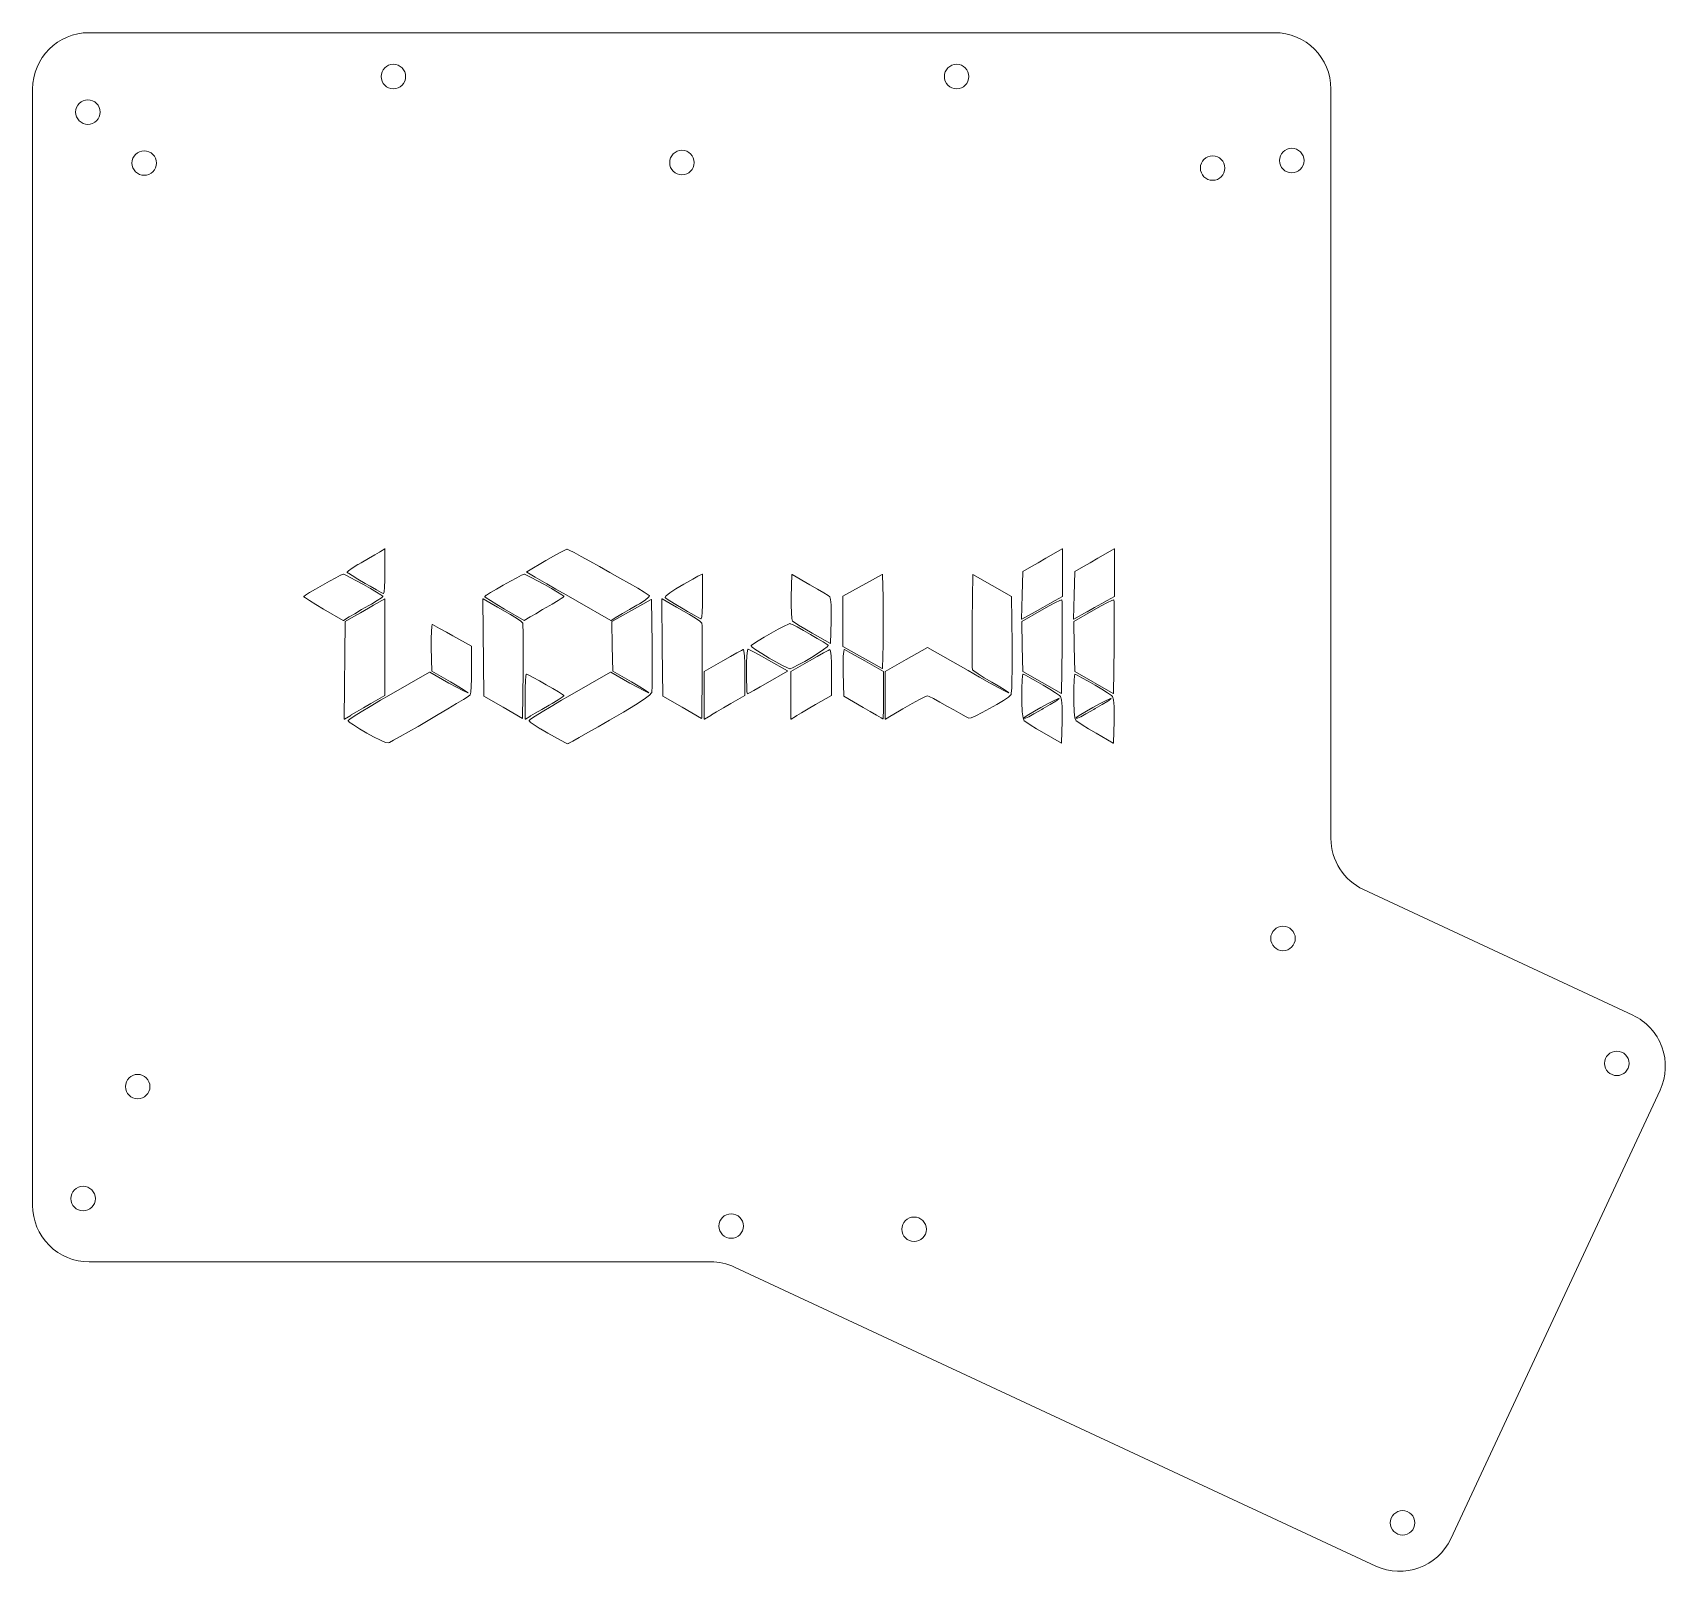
# Model space of a CAD drawing. Header units: millimetres. Extents: x 0 to 203, y 0 to 191.
import ezdxf

# ---------------------------------------------------------------- set-up
doc = ezdxf.new("R2010")
doc.units = ezdxf.units.MM
doc.layers.add('Cut', color=7, linetype='Continuous', lineweight=0, true_color=0xde3535)
doc.layers.add('Engraving', color=7, linetype='Continuous', lineweight=0, true_color=0x3866dc)

msp = doc.modelspace()

# ---------------------------------------------------------------- linework, layer by layer
at = {"layer": 'Cut', "lineweight": 0}
for p, q in [((9.06, 190.94), (7, 190.94)), ((44.76, 190.94), (9.06, 190.94)), ((114.64, 190.94), (44.76, 190.94)), ((150.55, 190.94), (114.64, 190.94)), ((154.09, 190.94), (150.55, 190.94)), ((0, 179.74), (0, 45.41)), ((161.09, 90.95), (161.09, 179.74)), ((198.54, 69.03), (165.13, 84.6)), ((175.96, 4.04), (201.92, 59.72)), ((7, 38.41), (84.13, 38.41)), ((87.09, 37.75), (166.66, 0.66))]:
    msp.add_line(p, q, dxfattribs=at)
at = {"layer": 'Cut'}
for p, q in [((0, 179.74), (0, 183.94)), ((161.09, 179.74), (161.09, 183.94))]:
    msp.add_line(p, q, dxfattribs=at)
at = {"layer": 'Cut', "lineweight": 0}
for centre in [(44.76, 185.5), (114.64, 185.5), (6.85, 181.08), (13.84, 174.76), (80.56, 174.82), (156.23, 175.07), (146.41, 174.14), (155.14, 78.54), (196.56, 63.04), (13.03, 60.15), (6.26, 46.26), (86.67, 42.85), (109.37, 42.45), (169.97, 6.02)]:
    msp.add_circle(centre, 1.52, dxfattribs=at)
for centre, start, end in [((7, 183.94), 90, 180), ((154.09, 183.94), 0, 90), ((168.09, 90.95), 180, 245.0019), ((195.58, 62.68), 335.0002, 65.0019), ((7, 45.41), 180, 270.0001), ((84.13, 31.41), 65.0046, 90.0001), ((169.62, 7), 245.0046, 335.0002)]:
    msp.add_arc(centre, 7, start, end, dxfattribs=at)
at = {"layer": 'Engraving', "linetype": 'Continuous'}
for p, q in [((40.76, 125.17), (41.66, 125.69)), ((41.66, 125.69), (42.46, 126.15)), ((42.46, 126.15), (43.03, 126.49)), ((43.03, 126.49), (43.15, 126.56)), ((43.15, 126.56), (43.68, 126.9)), ((43.68, 126.9), (43.68, 126.9)), ((43.68, 126.9), (43.68, 126.9)), ((43.68, 126.9), (43.69, 126.9)), ((43.69, 126.9), (43.69, 126.91)), ((43.69, 126.91), (43.69, 126.91)), ((43.69, 126.91), (43.69, 126.91)), ((43.69, 126.91), (43.69, 126.91)), ((43.69, 126.91), (43.7, 126.91)), ((43.7, 126.91), (43.7, 126.91)), ((43.7, 126.91), (43.7, 126.9)), ((43.7, 126.91), (43.7, 126.91)), ((43.7, 126.9), (43.7, 126.9)), ((43.7, 126.9), (43.7, 126.9)), ((43.7, 126.9), (43.7, 126.9)), ((43.7, 126.9), (43.71, 126.9)), ((43.71, 126.9), (43.71, 126.9)), ((43.71, 126.9), (43.71, 126.9)), ((43.71, 126.9), (43.71, 126.9)), ((43.71, 126.9), (43.71, 126.9)), ((43.71, 126.9), (43.71, 126.89)), ((43.71, 126.89), (43.71, 126.89)), ((43.71, 126.89), (43.71, 126.89)), ((43.71, 126.89), (43.71, 126.89)), ((43.71, 126.89), (43.71, 126.89)), ((43.71, 126.89), (43.71, 126.89)), ((43.71, 126.89), (43.71, 126.88)), ((43.71, 126.88), (43.71, 124.11)), ((63.66, 125.43), (64.62, 125.99)), ((64.62, 125.99), (65.44, 126.44)), ((64.62, 125.99), (64.62, 125.99)), ((64.62, 125.99), (64.62, 125.99)), ((65.44, 126.44), (65.44, 126.44)), ((65.44, 126.44), (65.45, 126.44)), ((65.45, 126.44), (66.04, 126.74)), ((66.04, 126.74), (66.3, 126.84)), ((66.04, 126.74), (66.04, 126.74)), ((66.04, 126.74), (66.04, 126.74)), ((66.3, 126.84), (66.3, 126.84)), ((66.3, 126.84), (66.3, 126.84)), ((66.3, 126.84), (66.3, 126.84)), ((66.3, 126.84), (66.31, 126.84)), ((66.31, 126.84), (66.31, 126.84)), ((66.31, 126.84), (66.31, 126.84)), ((66.31, 126.84), (66.31, 126.84)), ((66.31, 126.84), (66.31, 126.84)), ((66.31, 126.84), (66.32, 126.84)), ((66.31, 126.84), (66.31, 126.84)), ((66.32, 126.84), (66.58, 126.73)), ((66.58, 126.73), (66.58, 126.73)), ((66.58, 126.73), (66.58, 126.73)), ((66.58, 126.73), (67.18, 126.42)), ((67.18, 126.42), (67.18, 126.42)), ((67.18, 126.42), (67.18, 126.42)), ((67.18, 126.42), (68.06, 125.95)), ((68.06, 125.95), (68.06, 125.95)), ((68.06, 125.95), (68.06, 125.95)), ((68.06, 125.95), (69.14, 125.36)), ((124.75, 125.17), (125.73, 125.73)), ((125.73, 125.73), (126.38, 126.1)), ((125.73, 125.73), (125.73, 125.73)), ((125.73, 125.73), (125.73, 125.73)), ((126.38, 126.1), (127.75, 126.88)), ((126.38, 126.1), (126.38, 126.1)), ((126.38, 126.1), (126.38, 126.1)), ((127.75, 126.88), (127.76, 126.88)), ((127.76, 126.88), (127.76, 126.89)), ((127.76, 126.89), (127.76, 126.89)), ((127.76, 126.89), (127.76, 126.89)), ((127.76, 126.89), (127.77, 126.89)), ((127.77, 126.89), (127.77, 126.89)), ((127.77, 126.89), (127.77, 126.89)), ((127.77, 126.89), (127.77, 126.89)), ((127.77, 126.89), (127.78, 126.88)), ((127.78, 126.88), (127.78, 126.88)), ((127.78, 126.88), (127.78, 126.88)), ((127.78, 126.88), (127.78, 126.88)), ((127.78, 126.88), (127.78, 126.88)), ((127.78, 126.88), (127.78, 126.88)), ((127.78, 126.88), (127.78, 126.88)), ((127.78, 126.88), (127.78, 126.88)), ((127.78, 126.88), (127.78, 126.88)), ((127.78, 126.88), (127.79, 126.87)), ((127.79, 126.86), (127.78, 123.92)), ((127.79, 126.87), (127.79, 126.87)), ((127.79, 126.87), (127.79, 126.87)), ((127.79, 126.87), (127.79, 126.87)), ((127.79, 126.87), (127.79, 126.86)), ((131.2, 125.17), (132.18, 125.73)), ((132.18, 125.73), (132.83, 126.1)), ((132.18, 125.73), (132.18, 125.73)), ((132.18, 125.73), (132.18, 125.73)), ((132.83, 126.1), (134.2, 126.88)), ((132.83, 126.1), (132.83, 126.1)), ((132.83, 126.1), (132.83, 126.1)), ((134.2, 126.88), (134.21, 126.88)), ((134.21, 126.88), (134.21, 126.89)), ((134.21, 126.89), (134.21, 126.89)), ((134.21, 126.89), (134.21, 126.89)), ((134.21, 126.89), (134.22, 126.89)), ((134.22, 126.89), (134.22, 126.89)), ((134.22, 126.89), (134.22, 126.89)), ((134.22, 126.89), (134.22, 126.89)), ((134.22, 126.89), (134.22, 126.88)), ((134.22, 126.88), (134.22, 126.88)), ((134.22, 126.88), (134.22, 126.88)), ((134.22, 126.88), (134.22, 126.88)), ((134.22, 126.88), (134.23, 126.88)), ((134.23, 126.88), (134.23, 126.88)), ((134.23, 126.88), (134.23, 126.88)), ((134.23, 126.88), (134.23, 126.88)), ((134.23, 126.88), (134.23, 126.88)), ((134.23, 126.88), (134.24, 126.87)), ((134.24, 126.86), (134.23, 123.92)), ((134.24, 126.87), (134.24, 126.87)), ((134.24, 126.87), (134.24, 126.87)), ((134.24, 126.87), (134.24, 126.87)), ((134.24, 126.87), (134.24, 126.86)), ((37.61, 123.3), (38.21, 123.61)), ((38.21, 123.61), (38.22, 123.61)), ((38.22, 123.61), (38.53, 123.74)), ((38.22, 123.61), (38.22, 123.61)), ((38.53, 123.74), (38.54, 123.74)), ((38.54, 123.74), (38.55, 123.75)), ((38.54, 123.74), (38.54, 123.74)), ((38.55, 123.75), (38.56, 123.75)), ((38.56, 123.75), (38.56, 123.75)), ((38.56, 123.75), (38.56, 123.74)), ((38.56, 123.75), (38.56, 123.75)), ((38.56, 123.75), (38.56, 123.75)), ((38.56, 123.74), (38.57, 123.74)), ((38.57, 123.74), (38.84, 123.64)), ((38.84, 123.64), (38.84, 123.63)), ((38.84, 123.63), (38.84, 123.63)), ((38.84, 123.63), (39.41, 123.35)), ((39.03, 123.98), (39.03, 123.99)), ((39.03, 123.99), (39.03, 123.99)), ((39.03, 123.99), (39.03, 123.99)), ((39.03, 123.99), (39.04, 123.99)), ((39.03, 123.97), (39.03, 123.98)), ((39.03, 123.98), (39.03, 123.98)), ((39.03, 123.98), (39.03, 123.98)), ((39.03, 123.98), (39.03, 123.98)), ((39.03, 123.98), (39.03, 123.98)), ((39.04, 123.97), (39.03, 123.97)), ((39.03, 123.97), (39.03, 123.97)), ((39.03, 123.97), (39.03, 123.97)), ((39.03, 123.97), (39.03, 123.97)), ((39.04, 123.99), (39.17, 124.16)), ((39.04, 123.99), (39.04, 123.99)), ((39.04, 123.96), (39.04, 123.97)), ((39.04, 123.97), (39.04, 123.97)), ((39.16, 123.87), (39.04, 123.96)), ((39.04, 123.96), (39.04, 123.96)), ((39.04, 123.96), (39.04, 123.96)), ((39.17, 123.87), (39.16, 123.87)), ((39.16, 123.87), (39.16, 123.87)), ((39.17, 124.16), (39.17, 124.16)), ((39.17, 124.16), (39.18, 124.16)), ((39.63, 123.57), (39.17, 123.87)), ((39.18, 124.16), (39.65, 124.5)), ((39.65, 124.5), (40.36, 124.94)), ((39.65, 124.5), (39.65, 124.5)), ((39.65, 124.5), (39.65, 124.5)), ((40.36, 124.94), (40.37, 124.94)), ((40.37, 124.94), (40.76, 125.17)), ((40.37, 124.94), (40.37, 124.94)), ((40.76, 125.17), (40.76, 125.17)), ((40.76, 125.17), (40.76, 125.17)), ((43.71, 124.11), (43.7, 123.03)), ((43.71, 124.11), (43.71, 124.11)), ((43.71, 124.11), (43.71, 124.11)), ((60.06, 123.3), (60.66, 123.61)), ((60.66, 123.61), (60.66, 123.61)), ((60.66, 123.61), (60.67, 123.61)), ((60.67, 123.61), (60.99, 123.74)), ((60.99, 123.74), (61.01, 123.75)), ((60.99, 123.74), (60.99, 123.74)), ((60.99, 123.74), (60.99, 123.74)), ((61.01, 123.75), (61.02, 123.75)), ((61.01, 123.75), (61.01, 123.75)), ((61.01, 123.75), (61.01, 123.75)), ((61.01, 123.75), (61.01, 123.75)), ((61.02, 123.75), (61.02, 123.74)), ((61.02, 123.74), (61.02, 123.74)), ((61.02, 123.74), (61.29, 123.64)), ((61.29, 124.03), (61.3, 124.04)), ((61.29, 124.02), (61.29, 124.03)), ((61.29, 124.03), (61.29, 124.03)), ((61.29, 124.03), (61.29, 124.03)), ((61.29, 124.03), (61.29, 124.03)), ((61.29, 124.03), (61.29, 124.03)), ((61.29, 124.03), (61.29, 124.03)), ((61.29, 124.03), (61.29, 124.03)), ((61.29, 124.01), (61.29, 124.02)), ((61.29, 124.02), (61.29, 124.02)), ((61.29, 124.02), (61.29, 124.02)), ((61.29, 124.02), (61.29, 124.02)), ((61.29, 124.02), (61.29, 124.02)), ((61.29, 124), (61.29, 124.01)), ((61.29, 124.01), (61.29, 124.01)), ((61.29, 124.01), (61.29, 124.01)), ((61.29, 124.01), (61.29, 124.01)), ((61.29, 124.01), (61.29, 124.01)), ((61.3, 124), (61.29, 124)), ((61.29, 124), (61.29, 124)), ((61.29, 124), (61.29, 124)), ((61.29, 124), (61.29, 124)), ((61.29, 123.64), (61.29, 123.63)), ((61.29, 123.63), (61.29, 123.63)), ((61.29, 123.63), (61.87, 123.35)), ((61.3, 124.04), (63.66, 125.43)), ((62.34, 123.39), (61.3, 124)), ((63.66, 125.43), (63.66, 125.43)), ((63.66, 125.43), (63.66, 125.43)), ((69.14, 125.36), (69.14, 125.36)), ((69.14, 125.36), (69.14, 125.36)), ((69.14, 125.36), (70.34, 124.69)), ((70.34, 124.69), (70.34, 124.69)), ((70.34, 124.69), (70.34, 124.69)), ((70.34, 124.69), (71.61, 123.97)), ((71.61, 123.97), (71.61, 123.97)), ((71.61, 123.97), (71.61, 123.97)), ((71.61, 123.97), (72.87, 123.26)), ((82.55, 123.48), (83.09, 123.76)), ((83.09, 123.76), (83.1, 123.76)), ((83.1, 123.76), (83.11, 123.76)), ((83.1, 123.76), (83.1, 123.76)), ((83.1, 123.76), (83.1, 123.76)), ((83.1, 123.76), (83.1, 123.76)), ((83.1, 123.76), (83.1, 123.76)), ((83.11, 123.76), (83.11, 123.76)), ((83.11, 123.76), (83.11, 123.76)), ((83.11, 123.76), (83.11, 123.76)), ((83.11, 123.76), (83.11, 123.76)), ((83.11, 123.76), (83.11, 123.76)), ((83.11, 123.76), (83.11, 123.76)), ((83.11, 123.76), (83.12, 123.76)), ((83.12, 123.76), (83.12, 123.75)), ((83.12, 123.75), (83.12, 123.75)), ((83.12, 123.75), (83.12, 123.75)), ((83.12, 123.75), (83.12, 123.75)), ((83.12, 123.75), (83.12, 123.75)), ((83.12, 123.75), (83.12, 123.75)), ((83.12, 123.75), (83.12, 123.75)), ((83.12, 123.75), (83.12, 123.74)), ((83.12, 123.74), (83.12, 123.74)), ((83.12, 123.74), (83.12, 120.99)), ((94.12, 120.92), (94.19, 123.69)), ((94.19, 123.7), (94.19, 123.71)), ((94.19, 123.71), (94.19, 123.71)), ((94.19, 123.71), (94.19, 123.71)), ((94.19, 123.71), (94.19, 123.71)), ((94.19, 123.71), (94.2, 123.71)), ((94.19, 123.69), (94.19, 123.7)), ((94.19, 123.7), (94.19, 123.7)), ((94.19, 123.7), (94.19, 123.7)), ((94.19, 123.7), (94.19, 123.7)), ((94.19, 123.7), (94.19, 123.7)), ((94.2, 123.71), (94.2, 123.71)), ((94.2, 123.71), (94.2, 123.71)), ((94.2, 123.71), (94.2, 123.71)), ((94.2, 123.71), (94.21, 123.71)), ((94.21, 123.71), (94.21, 123.71)), ((94.21, 123.71), (94.21, 123.71)), ((94.21, 123.71), (94.21, 123.71)), ((94.21, 123.71), (94.22, 123.71)), ((94.21, 123.71), (94.21, 123.71)), ((94.21, 123.71), (94.21, 123.71)), ((94.21, 123.71), (94.21, 123.71)), ((94.22, 123.71), (94.22, 123.71)), ((94.22, 123.71), (96.45, 122.44)), ((100.54, 121), (105.42, 123.72)), ((105.42, 123.72), (105.43, 123.72)), ((105.43, 123.72), (105.43, 123.73)), ((105.43, 123.73), (105.43, 123.73)), ((105.43, 123.73), (105.43, 123.73)), ((105.43, 123.73), (105.43, 123.73)), ((105.43, 123.73), (105.44, 123.73)), ((105.44, 123.73), (105.44, 123.73)), ((105.44, 123.73), (105.44, 123.72)), ((105.44, 123.73), (105.44, 123.73)), ((105.44, 123.72), (105.45, 123.72)), ((105.45, 123.72), (105.45, 123.72)), ((105.45, 123.72), (105.45, 123.72)), ((105.45, 123.72), (105.45, 123.72)), ((105.45, 123.72), (105.45, 123.72)), ((105.45, 123.72), (105.45, 123.72)), ((105.45, 123.72), (105.45, 123.72)), ((105.45, 123.72), (105.45, 123.72)), ((105.45, 123.72), (105.45, 123.71)), ((105.45, 123.71), (105.45, 123.71)), ((105.45, 123.71), (105.45, 123.71)), ((105.45, 123.71), (105.45, 123.71)), ((105.45, 123.71), (105.45, 123.71)), ((105.45, 123.71), (105.52, 120.86)), ((116.57, 117.92), (116.64, 123.7)), ((116.64, 123.7), (116.64, 123.71)), ((116.64, 123.71), (116.64, 123.71)), ((116.64, 123.71), (116.64, 123.71)), ((116.64, 123.71), (116.64, 123.71)), ((116.64, 123.71), (116.64, 123.71)), ((116.64, 123.71), (116.64, 123.71)), ((116.64, 123.71), (116.64, 123.71)), ((116.64, 123.71), (116.65, 123.71)), ((116.64, 123.7), (116.64, 123.7)), ((116.65, 123.71), (116.65, 123.72)), ((116.65, 123.72), (116.65, 123.72)), ((116.65, 123.72), (116.65, 123.72)), ((116.65, 123.72), (116.66, 123.72)), ((116.66, 123.72), (116.66, 123.72)), ((116.66, 123.72), (116.66, 123.72)), ((116.66, 123.72), (116.66, 123.72)), ((116.66, 123.72), (116.67, 123.72)), ((116.66, 123.72), (116.66, 123.72)), ((116.66, 123.72), (116.66, 123.72)), ((116.66, 123.72), (116.66, 123.72)), ((116.66, 123.72), (116.66, 123.72)), ((116.67, 123.72), (116.67, 123.72)), ((116.67, 123.72), (119.06, 122.35)), ((122.78, 121.12), (122.85, 124.05)), ((122.85, 124.06), (122.86, 124.07)), ((122.85, 124.05), (122.85, 124.06)), ((122.85, 124.06), (122.85, 124.06)), ((122.85, 124.06), (122.85, 124.06)), ((122.85, 124.06), (122.85, 124.06)), ((122.85, 124.06), (122.85, 124.06)), ((122.85, 124.06), (122.85, 124.06)), ((122.85, 124.06), (122.85, 124.06)), ((122.85, 124.05), (122.85, 124.05)), ((122.86, 124.07), (123.93, 124.69)), ((122.86, 124.07), (122.86, 124.07)), ((123.93, 124.7), (124.75, 125.17)), ((123.93, 124.69), (123.93, 124.7)), ((123.93, 124.69), (123.93, 124.69)), ((124.75, 125.17), (124.75, 125.17)), ((124.75, 125.17), (124.75, 125.17)), ((127.78, 123.92), (127.78, 123.92)), ((127.78, 123.92), (127.78, 120.98)), ((129.23, 121.12), (129.3, 124.05)), ((129.3, 124.06), (129.31, 124.07)), ((129.3, 124.05), (129.3, 124.06)), ((129.3, 124.06), (129.3, 124.06)), ((129.3, 124.06), (129.3, 124.06)), ((129.3, 124.06), (129.3, 124.06)), ((129.3, 124.06), (129.3, 124.06)), ((129.3, 124.06), (129.3, 124.06)), ((129.3, 124.06), (129.3, 124.06)), ((129.3, 124.05), (129.3, 124.05)), ((129.31, 124.07), (130.38, 124.69)), ((129.31, 124.07), (129.31, 124.07)), ((130.38, 124.7), (131.2, 125.17)), ((130.38, 124.69), (130.38, 124.7)), ((130.38, 124.69), (130.38, 124.69)), ((131.2, 125.17), (131.2, 125.17)), ((131.2, 125.17), (131.2, 125.17)), ((134.23, 123.92), (134.23, 123.92)), ((134.23, 123.92), (134.23, 120.98)), ((34.36, 121.47), (35.09, 121.9)), ((35.09, 121.9), (35.95, 122.39)), ((35.09, 121.9), (35.09, 121.9)), ((35.09, 121.9), (35.09, 121.9)), ((35.95, 122.39), (36.82, 122.87)), ((35.95, 122.39), (35.95, 122.39)), ((35.95, 122.39), (35.95, 122.39)), ((36.82, 122.87), (37.61, 123.3)), ((36.82, 122.87), (36.82, 122.87)), ((36.82, 122.87), (36.82, 122.87)), ((37.61, 123.3), (37.61, 123.3)), ((37.61, 123.3), (37.61, 123.3)), ((39.41, 123.35), (39.41, 123.35)), ((39.41, 123.35), (39.41, 123.35)), ((39.41, 123.35), (40.18, 122.93)), ((39.64, 123.57), (39.63, 123.57)), ((40.36, 123.12), (39.64, 123.57)), ((39.64, 123.57), (39.64, 123.57)), ((40.18, 122.93), (40.18, 122.93)), ((40.18, 122.93), (40.18, 122.93)), ((40.18, 122.93), (41.05, 122.45)), ((41.25, 122.59), (40.36, 123.12)), ((40.36, 123.12), (40.36, 123.12)), ((40.36, 123.12), (40.36, 123.12)), ((41.05, 122.45), (41.05, 122.45)), ((41.05, 122.45), (41.05, 122.45)), ((41.05, 122.45), (41.91, 121.96)), ((41.86, 122.24), (41.25, 122.59)), ((41.25, 122.59), (41.25, 122.59)), ((41.25, 122.59), (41.25, 122.59)), ((42.65, 121.78), (41.86, 122.24)), ((41.86, 122.24), (41.86, 122.24)), ((41.86, 122.24), (41.86, 122.24)), ((41.91, 121.96), (41.91, 121.96)), ((41.91, 121.96), (41.91, 121.96)), ((41.91, 121.96), (42.67, 121.52)), ((43.23, 121.46), (42.65, 121.78)), ((42.65, 121.78), (42.65, 121.78)), ((42.65, 121.78), (42.65, 121.78)), ((43.6, 121.55), (43.53, 121.35)), ((43.66, 122.14), (43.6, 121.55)), ((43.6, 121.55), (43.6, 121.55)), ((43.6, 121.55), (43.6, 121.55)), ((43.7, 123.02), (43.66, 122.14)), ((43.66, 122.14), (43.66, 122.14)), ((43.66, 122.14), (43.66, 122.14)), ((43.7, 123.03), (43.7, 123.03)), ((43.7, 123.03), (43.7, 123.02)), ((56.81, 121.47), (57.55, 121.9)), ((57.55, 121.9), (58.4, 122.39)), ((57.55, 121.9), (57.55, 121.9)), ((57.55, 121.9), (57.55, 121.9)), ((58.4, 122.39), (59.27, 122.87)), ((58.4, 122.39), (58.4, 122.39)), ((58.4, 122.39), (58.4, 122.39)), ((59.27, 122.87), (60.06, 123.3)), ((59.27, 122.87), (59.27, 122.87)), ((59.27, 122.87), (59.27, 122.87)), ((60.06, 123.3), (60.06, 123.3)), ((60.06, 123.3), (60.06, 123.3)), ((61.87, 123.35), (61.87, 123.35)), ((61.87, 123.35), (61.87, 123.35)), ((61.87, 123.35), (62.64, 122.93)), ((62.37, 123.38), (62.34, 123.39)), ((62.34, 123.39), (62.34, 123.39)), ((62.92, 123.06), (62.37, 123.38)), ((62.37, 123.38), (62.37, 123.38)), ((62.37, 123.38), (62.37, 123.38)), ((62.64, 122.93), (62.64, 122.93)), ((62.64, 122.93), (62.64, 122.93)), ((62.64, 122.93), (63.5, 122.45)), ((63.81, 122.55), (62.92, 123.06)), ((62.92, 123.06), (62.92, 123.06)), ((62.92, 123.06), (62.92, 123.06)), ((63.5, 122.45), (63.5, 122.45)), ((63.5, 122.45), (63.5, 122.45)), ((63.5, 122.45), (64.36, 121.96)), ((64.93, 121.9), (63.81, 122.55)), ((63.81, 122.55), (63.81, 122.55)), ((63.81, 122.55), (63.81, 122.55)), ((64.36, 121.96), (64.36, 121.96)), ((64.36, 121.96), (64.36, 121.96)), ((64.36, 121.96), (65.12, 121.52)), ((66.21, 121.17), (64.93, 121.9)), ((64.93, 121.9), (64.93, 121.9)), ((64.93, 121.9), (64.93, 121.9)), ((72.87, 123.26), (72.87, 123.26)), ((72.87, 123.26), (72.87, 123.26)), ((72.87, 123.26), (74.04, 122.59)), ((74.04, 122.59), (74.04, 122.59)), ((74.04, 122.59), (74.04, 122.59)), ((74.04, 122.59), (75.07, 121.99)), ((75.07, 121.99), (75.07, 121.99)), ((75.07, 121.99), (75.07, 121.99)), ((75.07, 121.99), (75.87, 121.51)), ((79.05, 121.42), (79.81, 121.92)), ((79.81, 121.92), (80.79, 122.5)), ((79.81, 121.92), (79.81, 121.92)), ((79.81, 121.92), (79.81, 121.92)), ((80.79, 122.5), (81.91, 123.14)), ((80.79, 122.5), (80.79, 122.5)), ((80.79, 122.5), (80.79, 122.5)), ((81.91, 123.14), (82.55, 123.48)), ((81.91, 123.14), (81.91, 123.14)), ((81.91, 123.14), (81.91, 123.14)), ((82.55, 123.48), (82.55, 123.48)), ((82.55, 123.48), (82.55, 123.48)), ((96.45, 122.44), (96.45, 122.44)), ((96.45, 122.44), (96.45, 122.44)), ((96.45, 122.44), (97.39, 121.9)), ((97.39, 121.9), (97.39, 121.9)), ((97.39, 121.9), (97.39, 121.9)), ((97.39, 121.9), (98.18, 121.42)), ((119.06, 122.35), (121.45, 120.97)), ((33.64, 120.97), (33.64, 120.98)), ((33.64, 120.98), (33.64, 120.98)), ((33.64, 120.98), (33.64, 120.98)), ((33.64, 120.98), (33.64, 120.98)), ((33.64, 120.98), (33.65, 120.98)), ((33.64, 120.96), (33.64, 120.97)), ((33.64, 120.97), (33.64, 120.97)), ((33.64, 120.97), (33.64, 120.97)), ((33.64, 120.97), (33.64, 120.97)), ((33.64, 120.97), (33.64, 120.97)), ((33.64, 120.97), (33.64, 120.97)), ((33.64, 120.97), (33.64, 120.97)), ((33.65, 120.96), (33.64, 120.96)), ((33.64, 120.96), (33.64, 120.96)), ((33.64, 120.96), (33.64, 120.96)), ((33.64, 120.96), (33.64, 120.96)), ((33.65, 120.99), (33.84, 121.14)), ((33.65, 120.98), (33.65, 120.99)), ((33.65, 120.99), (33.65, 120.99)), ((33.65, 120.99), (33.65, 120.99)), ((33.65, 120.95), (33.65, 120.96)), ((33.84, 120.8), (33.65, 120.95)), ((33.65, 120.95), (33.65, 120.95)), ((33.65, 120.95), (33.65, 120.95)), ((33.84, 121.14), (34.36, 121.47)), ((33.84, 121.14), (33.84, 121.14)), ((33.84, 121.14), (33.84, 121.14)), ((34.36, 120.46), (33.84, 120.8)), ((33.84, 120.8), (33.84, 120.8)), ((33.84, 120.8), (33.84, 120.8)), ((34.36, 121.47), (34.36, 121.47)), ((34.36, 121.47), (34.36, 121.47)), ((35.14, 119.99), (34.36, 120.46)), ((34.36, 120.46), (34.36, 120.46)), ((34.36, 120.46), (34.36, 120.46)), ((36.09, 119.42), (35.14, 119.99)), ((35.14, 119.99), (35.14, 119.99)), ((35.14, 119.99), (35.14, 119.99)), ((41.73, 119.86), (40.82, 119.34)), ((41.66, 119.52), (42.31, 119.89)), ((42.03, 120.03), (41.73, 119.86)), ((41.73, 119.86), (41.73, 119.86)), ((41.73, 119.86), (41.73, 119.86)), ((42.76, 120.48), (42.03, 120.03)), ((42.03, 120.03), (42.03, 120.03)), ((42.03, 120.03), (42.03, 120.03)), ((42.31, 119.89), (43.68, 120.67)), ((42.31, 119.89), (42.31, 119.89)), ((42.31, 119.89), (42.31, 119.89)), ((42.67, 121.52), (42.67, 121.52)), ((42.67, 121.52), (42.67, 121.52)), ((42.67, 121.52), (43.22, 121.18)), ((43.27, 120.8), (42.76, 120.48)), ((42.76, 120.48), (42.76, 120.48)), ((42.76, 120.48), (42.76, 120.48)), ((43.22, 121.18), (43.22, 121.18)), ((43.22, 121.18), (43.22, 121.18)), ((43.22, 121.18), (43.46, 121)), ((43.51, 121.34), (43.23, 121.46)), ((43.23, 121.46), (43.23, 121.46)), ((43.23, 121.46), (43.23, 121.46)), ((43.28, 120.8), (43.27, 120.8)), ((43.47, 120.96), (43.28, 120.8)), ((43.28, 120.8), (43.28, 120.8)), ((43.46, 121), (43.46, 121)), ((43.46, 121), (43.47, 121)), ((43.47, 121), (43.47, 121)), ((43.47, 121), (43.47, 121)), ((43.47, 121), (43.47, 120.99)), ((43.47, 120.99), (43.47, 120.99)), ((43.47, 120.99), (43.48, 120.98)), ((43.48, 120.97), (43.47, 120.97)), ((43.47, 120.97), (43.47, 120.96)), ((43.47, 120.96), (43.47, 120.96)), ((43.47, 120.96), (43.47, 120.96)), ((43.47, 120.96), (43.47, 120.96)), ((43.47, 120.96), (43.47, 120.96)), ((43.48, 120.98), (43.48, 120.98)), ((43.48, 120.98), (43.48, 120.98)), ((43.48, 120.98), (43.48, 120.98)), ((43.48, 120.98), (43.48, 120.98)), ((43.48, 120.98), (43.48, 120.97)), ((43.48, 120.97), (43.48, 120.97)), ((43.48, 120.97), (43.48, 120.97)), ((43.48, 120.97), (43.48, 120.97)), ((43.52, 121.34), (43.51, 121.34)), ((43.51, 121.34), (43.51, 121.33)), ((43.51, 121.33), (43.51, 121.34)), ((43.51, 121.34), (43.51, 121.34)), ((43.51, 121.34), (43.51, 121.34)), ((43.51, 121.34), (43.51, 121.34)), ((43.53, 121.34), (43.52, 121.34)), ((43.52, 121.34), (43.52, 121.34)), ((43.52, 121.34), (43.52, 121.34)), ((43.52, 121.34), (43.52, 121.34)), ((43.53, 121.35), (43.53, 121.35)), ((43.53, 121.35), (43.53, 121.34)), ((43.53, 121.34), (43.53, 121.34)), ((43.53, 121.34), (43.53, 121.34)), ((43.53, 121.34), (43.53, 121.34)), ((43.53, 121.34), (43.53, 121.34)), ((43.53, 121.34), (43.53, 121.34)), ((43.53, 121.34), (43.53, 121.34)), ((43.68, 120.67), (43.69, 120.67)), ((43.69, 120.67), (43.69, 120.68)), ((43.69, 120.68), (43.69, 120.68)), ((43.69, 120.68), (43.69, 120.68)), ((43.69, 120.68), (43.69, 120.68)), ((43.69, 120.68), (43.7, 120.68)), ((43.7, 120.68), (43.7, 120.68)), ((43.7, 120.68), (43.7, 120.68)), ((43.7, 120.68), (43.7, 120.67)), ((43.7, 120.67), (43.7, 120.67)), ((43.7, 120.67), (43.7, 120.67)), ((43.7, 120.67), (43.7, 120.67)), ((43.7, 120.67), (43.71, 120.67)), ((43.71, 120.67), (43.71, 120.67)), ((43.71, 120.67), (43.71, 120.67)), ((43.71, 120.67), (43.71, 120.67)), ((43.71, 120.67), (43.71, 120.67)), ((43.71, 120.67), (43.71, 120.66)), ((43.71, 120.66), (43.71, 120.66)), ((43.71, 120.66), (43.71, 120.66)), ((43.71, 120.66), (43.71, 120.66)), ((43.71, 120.66), (43.71, 120.65)), ((43.71, 120.65), (43.71, 108.7)), ((55.84, 120.67), (55.84, 120.68)), ((55.84, 120.68), (55.84, 120.68)), ((55.84, 120.68), (55.84, 120.68)), ((55.84, 120.68), (55.85, 120.68)), ((55.97, 108.63), (55.84, 120.67)), ((55.84, 120.67), (55.84, 120.67)), ((55.84, 120.67), (55.84, 120.67)), ((55.84, 120.67), (55.84, 120.67)), ((55.85, 120.68), (55.85, 120.69)), ((55.85, 120.69), (55.86, 120.69)), ((55.85, 120.68), (55.85, 120.68)), ((55.85, 120.68), (55.85, 120.68)), ((55.85, 120.68), (55.85, 120.68)), ((55.86, 120.69), (55.86, 120.69)), ((55.86, 120.69), (55.86, 120.69)), ((55.86, 120.69), (55.86, 120.69)), ((55.86, 120.69), (55.86, 120.69)), ((55.86, 120.69), (55.86, 120.69)), ((55.86, 120.69), (55.86, 120.69)), ((55.86, 120.69), (55.87, 120.69)), ((55.87, 120.69), (55.87, 120.69)), ((55.87, 120.69), (55.87, 120.69)), ((55.87, 120.69), (55.88, 120.69)), ((55.87, 120.69), (55.87, 120.69)), ((55.87, 120.69), (55.87, 120.69)), ((55.88, 120.69), (55.88, 120.69)), ((55.88, 120.69), (55.88, 120.69)), ((55.88, 120.69), (56.89, 120.1)), ((56.09, 120.97), (56.09, 120.98)), ((56.09, 120.98), (56.09, 120.98)), ((56.09, 120.98), (56.09, 120.98)), ((56.09, 120.98), (56.09, 120.98)), ((56.09, 120.98), (56.1, 120.98)), ((56.09, 120.96), (56.09, 120.97)), ((56.09, 120.97), (56.09, 120.97)), ((56.09, 120.97), (56.09, 120.97)), ((56.09, 120.97), (56.09, 120.97)), ((56.09, 120.97), (56.09, 120.97)), ((56.09, 120.97), (56.09, 120.97)), ((56.09, 120.97), (56.09, 120.97)), ((56.1, 120.96), (56.09, 120.96)), ((56.09, 120.96), (56.09, 120.96)), ((56.09, 120.96), (56.09, 120.96)), ((56.09, 120.96), (56.09, 120.96)), ((56.1, 120.99), (56.29, 121.14)), ((56.1, 120.98), (56.1, 120.99)), ((56.1, 120.99), (56.1, 120.99)), ((56.1, 120.99), (56.1, 120.99)), ((56.1, 120.95), (56.1, 120.96)), ((56.29, 120.8), (56.1, 120.95)), ((56.1, 120.95), (56.1, 120.95)), ((56.1, 120.95), (56.1, 120.95)), ((56.29, 121.14), (56.3, 121.14)), ((56.81, 120.46), (56.29, 120.8)), ((56.29, 120.8), (56.29, 120.8)), ((56.29, 120.8), (56.29, 120.8)), ((56.3, 121.14), (56.81, 121.47)), ((56.3, 121.14), (56.3, 121.14)), ((56.81, 121.47), (56.81, 121.47)), ((56.81, 121.47), (56.81, 121.47)), ((57.59, 119.99), (56.81, 120.46)), ((56.81, 120.46), (56.81, 120.46)), ((56.81, 120.46), (56.81, 120.46)), ((56.89, 120.1), (57.68, 119.65)), ((58.54, 119.42), (57.59, 119.99)), ((57.59, 119.99), (57.59, 119.99)), ((57.59, 119.99), (57.59, 119.99)), ((57.68, 119.65), (58.63, 119.11)), ((64.18, 119.86), (63.27, 119.34)), ((64.48, 120.03), (64.18, 119.86)), ((64.18, 119.86), (64.18, 119.86)), ((64.18, 119.86), (64.18, 119.86)), ((65.21, 120.48), (64.48, 120.03)), ((64.48, 120.03), (64.48, 120.03)), ((64.48, 120.03), (64.48, 120.03)), ((65.12, 121.52), (65.12, 121.52)), ((65.12, 121.52), (65.12, 121.52)), ((65.12, 121.52), (65.67, 121.18)), ((65.72, 120.8), (65.21, 120.48)), ((65.21, 120.48), (65.21, 120.48)), ((65.21, 120.48), (65.21, 120.48)), ((65.67, 121.18), (65.67, 121.18)), ((65.67, 121.18), (65.67, 121.18)), ((65.67, 121.18), (65.92, 121)), ((65.73, 120.8), (65.72, 120.8)), ((65.72, 120.8), (65.72, 120.8)), ((65.92, 120.96), (65.73, 120.8)), ((65.92, 121), (65.92, 121)), ((65.92, 121), (65.92, 121)), ((65.92, 121), (65.92, 121)), ((65.92, 121), (65.92, 121)), ((65.92, 121), (65.92, 120.99)), ((65.92, 120.99), (65.92, 120.99)), ((65.92, 120.99), (65.92, 120.98)), ((65.92, 120.98), (65.92, 120.98)), ((65.92, 120.98), (65.93, 120.98)), ((65.93, 120.97), (65.92, 120.97)), ((65.92, 120.97), (65.92, 120.96)), ((65.92, 120.96), (65.92, 120.96)), ((65.92, 120.96), (65.92, 120.96)), ((65.92, 120.96), (65.92, 120.96)), ((65.92, 120.96), (65.92, 120.96)), ((65.93, 120.98), (65.93, 120.98)), ((65.93, 120.98), (65.93, 120.98)), ((65.93, 120.98), (65.93, 120.97)), ((65.93, 120.97), (65.93, 120.97)), ((65.93, 120.97), (65.93, 120.97)), ((65.93, 120.97), (65.93, 120.97)), ((67.57, 120.39), (66.21, 121.17)), ((66.21, 121.17), (66.21, 121.17)), ((71.74, 118.01), (67.57, 120.39)), ((67.57, 120.39), (67.57, 120.39)), ((74.96, 119.88), (74.04, 119.35)), ((74.31, 119.25), (76.76, 120.62)), ((75.28, 120.07), (74.96, 119.88)), ((74.96, 119.88), (74.96, 119.88)), ((74.96, 119.88), (74.96, 119.88)), ((75.29, 120.07), (75.28, 120.07)), ((75.28, 120.07), (75.28, 120.07)), ((75.98, 120.53), (75.29, 120.07)), ((75.87, 121.51), (75.87, 121.51)), ((75.87, 121.51), (75.87, 121.51)), ((75.87, 121.51), (76.38, 121.2)), ((76.41, 120.88), (75.98, 120.53)), ((75.98, 120.53), (75.98, 120.53)), ((75.98, 120.53), (75.98, 120.53)), ((76.38, 121.2), (76.38, 121.2)), ((76.38, 121.2), (76.38, 121.2)), ((76.38, 121.2), (76.51, 121.1)), ((76.42, 120.88), (76.41, 120.88)), ((76.41, 120.88), (76.41, 120.88)), ((76.41, 120.88), (76.41, 120.88)), ((76.52, 121.07), (76.42, 120.89)), ((76.42, 120.89), (76.42, 120.89)), ((76.42, 120.89), (76.42, 120.88)), ((76.42, 120.88), (76.42, 120.88)), ((76.51, 121.1), (76.51, 121.1)), ((76.51, 121.1), (76.51, 121.1)), ((76.51, 121.1), (76.52, 121.1)), ((76.52, 121.1), (76.52, 121.1)), ((76.52, 121.1), (76.52, 121.1)), ((76.52, 121.1), (76.52, 121.1)), ((76.52, 121.1), (76.52, 121.09)), ((76.52, 121.09), (76.52, 121.09)), ((76.52, 121.09), (76.52, 121.09)), ((76.52, 121.09), (76.52, 121.09)), ((76.52, 121.09), (76.52, 121.09)), ((76.52, 121.09), (76.52, 121.08)), ((76.52, 121.08), (76.52, 121.08)), ((76.52, 121.08), (76.52, 121.08)), ((76.52, 121.08), (76.52, 121.08)), ((76.52, 121.08), (76.52, 121.08)), ((76.52, 121.08), (76.52, 121.08)), ((76.52, 121.08), (76.52, 121.07)), ((76.76, 120.62), (76.76, 120.62)), ((76.76, 120.62), (76.77, 120.62)), ((76.77, 120.62), (76.78, 120.62)), ((76.77, 120.62), (76.77, 120.62)), ((76.77, 120.62), (76.77, 120.62)), ((76.77, 120.62), (76.77, 120.62)), ((76.78, 120.62), (76.78, 120.62)), ((76.78, 120.62), (76.78, 120.62)), ((76.78, 120.62), (76.78, 120.62)), ((76.78, 120.62), (76.78, 120.62)), ((76.78, 120.62), (76.78, 120.62)), ((76.78, 120.62), (76.79, 120.62)), ((76.79, 120.62), (76.79, 120.62)), ((76.79, 120.62), (76.79, 120.61)), ((76.79, 120.61), (76.79, 120.61)), ((76.79, 120.61), (76.79, 120.61)), ((76.79, 120.61), (76.79, 120.61)), ((76.79, 120.61), (76.79, 120.61)), ((76.79, 120.61), (76.79, 120.61)), ((76.79, 120.61), (76.79, 120.61)), ((76.79, 120.61), (76.79, 120.6)), ((76.79, 120.6), (76.79, 120.6)), ((76.79, 120.6), (76.86, 115.06)), ((78.06, 120.68), (78.06, 120.69)), ((78.06, 120.69), (78.07, 120.69)), ((78.06, 120.67), (78.06, 120.68)), ((78.06, 120.68), (78.06, 120.68)), ((78.06, 120.68), (78.06, 120.68)), ((78.06, 120.68), (78.06, 120.68)), ((78.06, 120.68), (78.06, 120.68)), ((78.06, 120.68), (78.06, 120.68)), ((78.06, 120.68), (78.06, 120.68)), ((78.12, 114.65), (78.06, 120.67)), ((78.06, 120.67), (78.06, 120.67)), ((78.06, 120.67), (78.06, 120.67)), ((78.06, 120.67), (78.06, 120.67)), ((78.07, 120.69), (78.07, 120.69)), ((78.07, 120.69), (78.07, 120.69)), ((78.07, 120.69), (78.07, 120.69)), ((78.07, 120.69), (78.08, 120.69)), ((78.08, 120.69), (78.08, 120.69)), ((78.08, 120.69), (78.09, 120.69)), ((78.08, 120.69), (78.08, 120.69)), ((78.08, 120.69), (78.08, 120.69)), ((78.08, 120.69), (78.08, 120.69)), ((78.08, 120.69), (78.08, 120.69)), ((78.08, 120.69), (78.08, 120.69)), ((78.09, 120.69), (78.09, 120.69)), ((78.09, 120.69), (78.09, 120.69)), ((78.09, 120.69), (78.09, 120.69)), ((78.09, 120.69), (79.11, 120.1)), ((78.47, 120.86), (78.58, 121.05)), ((78.47, 120.85), (78.47, 120.86)), ((78.47, 120.86), (78.47, 120.86)), ((78.47, 120.86), (78.47, 120.86)), ((78.47, 120.84), (78.47, 120.85)), ((78.47, 120.85), (78.47, 120.85)), ((78.47, 120.85), (78.47, 120.85)), ((78.47, 120.85), (78.47, 120.85)), ((78.47, 120.85), (78.47, 120.85)), ((78.47, 120.83), (78.47, 120.84)), ((78.47, 120.84), (78.47, 120.84)), ((78.47, 120.84), (78.47, 120.84)), ((78.47, 120.84), (78.47, 120.84)), ((78.47, 120.84), (78.47, 120.84)), ((78.47, 120.84), (78.47, 120.84)), ((78.6, 120.73), (78.47, 120.83)), ((78.47, 120.83), (78.47, 120.83)), ((78.47, 120.83), (78.47, 120.83)), ((78.47, 120.83), (78.47, 120.83)), ((78.47, 120.83), (78.47, 120.83)), ((78.58, 121.05), (78.58, 121.05)), ((78.58, 121.05), (78.58, 121.05)), ((78.58, 121.05), (78.58, 121.05)), ((78.58, 121.05), (78.58, 121.05)), ((78.58, 121.05), (78.59, 121.05)), ((78.59, 121.05), (79.05, 121.42)), ((78.59, 121.05), (78.59, 121.05)), ((79.08, 120.42), (78.6, 120.73)), ((78.6, 120.73), (78.6, 120.73)), ((78.6, 120.73), (78.6, 120.73)), ((79.05, 121.42), (79.05, 121.42)), ((79.05, 121.42), (79.05, 121.42)), ((79.82, 119.97), (79.08, 120.42)), ((79.08, 120.42), (79.08, 120.42)), ((79.08, 120.42), (79.08, 120.42)), ((79.11, 120.1), (79.89, 119.65)), ((80.7, 119.43), (79.82, 119.97)), ((79.82, 119.97), (79.82, 119.97)), ((79.82, 119.97), (79.82, 119.97)), ((79.89, 119.65), (80.84, 119.11)), ((83.11, 119.9), (83.07, 119.02)), ((83.12, 120.99), (83.11, 119.9)), ((83.11, 119.9), (83.11, 119.9)), ((83.11, 119.9), (83.11, 119.9)), ((83.12, 120.99), (83.12, 120.99)), ((83.12, 120.99), (83.12, 120.99)), ((94.11, 119.89), (94.12, 120.92)), ((94.14, 118.93), (94.11, 119.89)), ((94.11, 119.89), (94.11, 119.89)), ((94.11, 119.89), (94.11, 119.89)), ((94.12, 120.92), (94.12, 120.92)), ((94.12, 120.92), (94.12, 120.92)), ((98.18, 121.42), (98.18, 121.42)), ((98.18, 121.42), (98.18, 121.42)), ((98.18, 121.42), (98.72, 121.08)), ((98.72, 121.08), (98.72, 121.08)), ((98.72, 121.08), (98.72, 121.08)), ((98.72, 121.08), (98.91, 120.94)), ((98.91, 120.94), (98.91, 120.94)), ((98.91, 120.94), (98.91, 120.94)), ((98.91, 120.94), (98.91, 120.94)), ((98.91, 120.94), (98.91, 120.94)), ((98.91, 120.94), (98.92, 120.93)), ((98.92, 120.93), (98.92, 120.93)), ((98.92, 120.93), (99, 120.61)), ((99, 120.61), (99, 120.61)), ((99, 120.61), (99, 120.61)), ((99, 120.61), (99.06, 119.92)), ((99.06, 119.92), (99.06, 119.92)), ((99.06, 119.92), (99.06, 119.92)), ((99.06, 119.92), (99.08, 118.96)), ((100.52, 120.98), (100.53, 120.99)), ((100.52, 114.77), (100.52, 120.98)), ((100.52, 120.98), (100.52, 120.98)), ((100.52, 120.98), (100.52, 120.98)), ((100.52, 120.98), (100.52, 120.98)), ((100.53, 120.99), (100.54, 121)), ((100.53, 120.99), (100.53, 120.99)), ((100.53, 120.99), (100.53, 120.99)), ((100.53, 120.99), (100.53, 120.99)), ((100.53, 120.99), (100.53, 120.99)), ((100.53, 120.99), (100.53, 120.99)), ((100.53, 120.99), (100.53, 120.99)), ((100.53, 120.99), (100.53, 120.99)), ((100.54, 121), (100.54, 121)), ((100.54, 121), (100.54, 121)), ((105.52, 120.86), (105.52, 120.86)), ((105.52, 120.86), (105.52, 120.86)), ((105.52, 120.86), (105.54, 119.38)), ((121.45, 120.97), (121.45, 120.97)), ((121.45, 120.97), (121.45, 120.97)), ((121.45, 120.97), (121.45, 120.97)), ((121.45, 120.97), (121.45, 120.97)), ((121.45, 120.97), (121.45, 120.97)), ((121.45, 120.97), (121.46, 120.96)), ((121.46, 120.96), (121.46, 120.96)), ((121.46, 120.96), (121.46, 120.96)), ((121.46, 120.96), (121.46, 120.96)), ((121.46, 120.96), (121.46, 120.96)), ((121.46, 120.96), (121.52, 115)), ((122.71, 118.18), (122.78, 121.12)), ((122.78, 121.12), (122.78, 121.12)), ((125.33, 119.61), (124.4, 119.09)), ((125.16, 119.27), (126.12, 119.8)), ((126.22, 120.11), (125.33, 119.61)), ((126.12, 119.8), (126.91, 120.22)), ((126.12, 119.8), (126.12, 119.8)), ((126.12, 119.8), (126.12, 119.8)), ((126.88, 120.47), (126.22, 120.11)), ((127.77, 120.96), (126.88, 120.47)), ((126.88, 120.47), (126.88, 120.47)), ((126.91, 120.22), (127.46, 120.49)), ((126.91, 120.22), (126.91, 120.22)), ((126.91, 120.22), (126.91, 120.22)), ((127.46, 120.49), (127.68, 120.56)), ((127.46, 120.49), (127.46, 120.49)), ((127.46, 120.49), (127.46, 120.49)), ((127.68, 120.56), (127.68, 120.56)), ((127.68, 120.56), (127.68, 120.56)), ((127.68, 120.56), (127.68, 120.56)), ((127.68, 120.56), (127.69, 120.56)), ((127.69, 120.56), (127.69, 120.56)), ((127.69, 120.56), (127.69, 120.56)), ((127.69, 120.56), (127.7, 120.56)), ((127.69, 120.56), (127.69, 120.56)), ((127.7, 120.56), (127.7, 120.56)), ((127.7, 120.56), (127.7, 120.56)), ((127.7, 120.56), (127.7, 120.56)), ((127.7, 120.56), (127.7, 120.56)), ((127.7, 120.56), (127.7, 120.56)), ((127.7, 120.56), (127.7, 120.56)), ((127.7, 120.56), (127.7, 120.55)), ((127.7, 120.55), (127.7, 120.55)), ((127.7, 120.55), (127.7, 120.55)), ((127.7, 120.55), (127.7, 120.55)), ((127.7, 120.55), (127.71, 120.55)), ((127.71, 120.55), (127.71, 120.54)), ((127.71, 120.54), (127.71, 120.54)), ((127.71, 120.54), (127.71, 120.54)), ((127.71, 120.54), (127.73, 120.29)), ((127.73, 120.29), (127.73, 120.29)), ((127.73, 120.29), (127.73, 120.29)), ((127.73, 120.29), (127.75, 119.62)), ((127.75, 119.62), (127.75, 119.62)), ((127.75, 119.62), (127.75, 119.62)), ((127.75, 119.62), (127.75, 118.61)), ((127.78, 120.96), (127.77, 120.96)), ((127.77, 120.96), (127.77, 120.96)), ((127.77, 120.96), (127.77, 120.96)), ((127.78, 120.98), (127.78, 120.98)), ((127.78, 120.98), (127.78, 120.98)), ((127.78, 120.98), (127.78, 120.97)), ((127.78, 120.97), (127.78, 120.97)), ((127.78, 120.97), (127.78, 120.97)), ((127.78, 120.97), (127.78, 120.97)), ((127.78, 120.97), (127.78, 120.97)), ((127.78, 120.97), (127.78, 120.96)), ((127.78, 120.96), (127.78, 120.96)), ((127.78, 120.96), (127.78, 120.96)), ((127.78, 120.96), (127.78, 120.96)), ((129.16, 118.18), (129.23, 121.12)), ((129.23, 121.12), (129.23, 121.12)), ((131.77, 119.61), (130.85, 119.09)), ((131.61, 119.27), (132.57, 119.8)), ((132.67, 120.11), (131.77, 119.61)), ((132.57, 119.8), (133.36, 120.22)), ((132.57, 119.8), (132.57, 119.8)), ((132.57, 119.8), (132.57, 119.8)), ((133.33, 120.47), (132.67, 120.11)), ((134.22, 120.96), (133.33, 120.47)), ((133.33, 120.47), (133.33, 120.47)), ((133.36, 120.22), (133.91, 120.49)), ((133.36, 120.22), (133.36, 120.22)), ((133.36, 120.22), (133.36, 120.22)), ((133.91, 120.49), (134.13, 120.56)), ((133.91, 120.49), (133.91, 120.49)), ((133.91, 120.49), (133.91, 120.49)), ((134.13, 120.56), (134.13, 120.56)), ((134.13, 120.56), (134.13, 120.56)), ((134.13, 120.56), (134.13, 120.56)), ((134.13, 120.56), (134.14, 120.56)), ((134.14, 120.56), (134.14, 120.56)), ((134.14, 120.56), (134.14, 120.56)), ((134.14, 120.56), (134.14, 120.56)), ((134.14, 120.56), (134.14, 120.56)), ((134.14, 120.56), (134.14, 120.56)), ((134.14, 120.56), (134.15, 120.56)), ((134.14, 120.56), (134.14, 120.56)), ((134.15, 120.56), (134.15, 120.56)), ((134.15, 120.56), (134.15, 120.56)), ((134.15, 120.56), (134.15, 120.56)), ((134.15, 120.56), (134.15, 120.55)), ((134.15, 120.55), (134.15, 120.55)), ((134.15, 120.55), (134.15, 120.55)), ((134.15, 120.55), (134.15, 120.55)), ((134.15, 120.55), (134.16, 120.55)), ((134.16, 120.55), (134.16, 120.54)), ((134.16, 120.54), (134.16, 120.54)), ((134.16, 120.54), (134.16, 120.54)), ((134.16, 120.54), (134.18, 120.29)), ((134.18, 120.29), (134.18, 120.29)), ((134.18, 120.29), (134.18, 120.29)), ((134.18, 120.29), (134.19, 119.62)), ((134.19, 119.62), (134.19, 119.62)), ((134.19, 119.62), (134.19, 119.62)), ((134.19, 119.62), (134.2, 118.61)), ((134.23, 120.96), (134.22, 120.96)), ((134.22, 120.96), (134.22, 120.96)), ((134.22, 120.96), (134.22, 120.96)), ((134.22, 120.96), (134.22, 120.96)), ((134.23, 120.98), (134.23, 120.98)), ((134.23, 120.98), (134.23, 120.98)), ((134.23, 120.98), (134.23, 120.97)), ((134.23, 120.97), (134.23, 120.97)), ((134.23, 120.97), (134.23, 120.97)), ((134.23, 120.97), (134.23, 120.97)), ((134.23, 120.97), (134.23, 120.97)), ((134.23, 120.97), (134.23, 120.96)), ((134.23, 120.96), (134.23, 120.96)), ((134.23, 120.96), (134.23, 120.96)), ((38.53, 118), (36.09, 119.42)), ((36.09, 119.42), (36.09, 119.42)), ((36.09, 119.42), (36.09, 119.42)), ((38.53, 117.99), (38.53, 118)), ((38.53, 118), (38.53, 118)), ((38.53, 118), (38.53, 118)), ((38.53, 118), (38.53, 118)), ((38.54, 117.99), (38.53, 117.99)), ((38.53, 117.99), (38.53, 117.99)), ((38.53, 117.99), (38.53, 117.99)), ((38.55, 118), (38.54, 117.99)), ((38.54, 117.99), (38.54, 117.99)), ((38.54, 117.99), (38.54, 117.99)), ((38.54, 117.99), (38.54, 117.99)), ((39.27, 118.43), (38.55, 118)), ((38.55, 118), (38.55, 118)), ((38.55, 118), (38.55, 118)), ((38.55, 118), (38.55, 118)), ((38.65, 105.77), (38.77, 117.84)), ((38.77, 117.84), (38.78, 117.85)), ((38.77, 117.84), (38.77, 117.84)), ((38.78, 117.85), (38.78, 117.86)), ((38.78, 117.86), (38.79, 117.86)), ((38.78, 117.85), (38.78, 117.85)), ((38.78, 117.85), (38.78, 117.85)), ((38.78, 117.85), (38.78, 117.85)), ((38.78, 117.85), (38.78, 117.85)), ((38.78, 117.85), (38.78, 117.85)), ((38.78, 117.85), (38.78, 117.85)), ((38.79, 117.86), (39.86, 118.48)), ((39.36, 118.48), (39.27, 118.43)), ((39.98, 118.84), (39.36, 118.48)), ((39.86, 118.48), (40.68, 118.96)), ((39.86, 118.48), (39.86, 118.48)), ((39.86, 118.48), (39.86, 118.48)), ((40.82, 119.34), (39.98, 118.84)), ((40.68, 118.96), (41.66, 119.52)), ((40.68, 118.96), (40.68, 118.96)), ((40.68, 118.96), (40.68, 118.96)), ((40.82, 119.34), (40.82, 119.34)), ((41.66, 119.52), (41.66, 119.52)), ((41.66, 119.52), (41.66, 119.52)), ((49.59, 117.5), (49.59, 117.5)), ((49.59, 117.5), (49.6, 117.5)), ((49.6, 117.5), (49.6, 117.5)), ((49.6, 117.5), (49.6, 117.5)), ((49.6, 117.5), (49.6, 117.5)), ((49.6, 117.5), (49.6, 117.5)), ((49.6, 117.5), (49.61, 117.5)), ((49.61, 117.5), (49.61, 117.5)), ((49.61, 117.5), (49.62, 117.5)), ((49.61, 117.5), (49.61, 117.5)), ((49.62, 117.5), (49.62, 117.5)), ((49.62, 117.5), (49.62, 117.5)), ((60.98, 118), (58.54, 119.42)), ((58.54, 119.42), (58.54, 119.42)), ((58.54, 119.42), (58.54, 119.42)), ((58.63, 119.11), (58.63, 119.11)), ((58.63, 119.11), (59.31, 118.72)), ((59.31, 118.72), (59.31, 118.72)), ((59.31, 118.72), (59.31, 118.72)), ((59.31, 118.72), (60.03, 118.29)), ((60.03, 118.29), (60.03, 118.29)), ((60.03, 118.29), (60.04, 118.29)), ((60.04, 118.29), (60.58, 117.91)), ((60.58, 117.91), (60.58, 117.9)), ((60.58, 117.9), (60.58, 117.9)), ((60.58, 117.9), (60.81, 117.67)), ((60.81, 117.67), (60.81, 117.67)), ((60.81, 117.67), (60.82, 117.66)), ((60.82, 117.66), (60.82, 117.66)), ((60.82, 117.66), (60.82, 117.66)), ((60.82, 117.66), (60.82, 117.66)), ((60.82, 117.66), (60.82, 117.66)), ((60.82, 117.66), (60.84, 117.35)), ((60.99, 117.99), (60.98, 118)), ((60.98, 118), (60.98, 118)), ((60.98, 118), (60.98, 118)), ((60.98, 118), (60.98, 118)), ((61, 118), (60.99, 117.99)), ((60.99, 117.99), (60.99, 117.99)), ((60.99, 117.99), (60.99, 117.99)), ((60.99, 117.99), (60.99, 117.99)), ((60.99, 117.99), (60.99, 117.99)), ((60.99, 117.99), (60.99, 117.99)), ((60.99, 117.99), (60.99, 117.99)), ((61.73, 118.43), (61, 118)), ((61, 118), (61, 118)), ((61, 118), (61, 118)), ((61, 118), (61, 118)), ((61.81, 118.48), (61.73, 118.43)), ((62.43, 118.84), (61.81, 118.48)), ((63.27, 119.34), (62.43, 118.84)), ((63.27, 119.34), (63.27, 119.34)), ((71.75, 118), (71.74, 118.01)), ((71.74, 118.01), (71.74, 118.01)), ((71.74, 118.01), (71.74, 118.01)), ((71.76, 118), (71.75, 118)), ((71.75, 118), (71.75, 118)), ((71.75, 118), (71.75, 118)), ((71.75, 118), (71.75, 118)), ((71.75, 118), (71.75, 118)), ((71.75, 118), (71.75, 118)), ((71.75, 118), (71.75, 118)), ((71.75, 118), (71.75, 118)), ((72.48, 118.44), (71.76, 118.01)), ((71.76, 118.01), (71.76, 118.01)), ((71.76, 118.01), (71.76, 118.01)), ((71.76, 118.01), (71.76, 118)), ((71.85, 117.87), (71.86, 117.88)), ((71.92, 114.8), (71.85, 117.87)), ((71.85, 117.87), (71.86, 117.87)), ((71.86, 117.87), (71.85, 117.87)), ((71.86, 117.89), (74.31, 119.25)), ((71.86, 117.88), (71.86, 117.89)), ((71.86, 117.89), (71.86, 117.89)), ((71.86, 117.89), (71.86, 117.89)), ((71.86, 117.89), (71.86, 117.89)), ((71.86, 117.89), (71.86, 117.89)), ((71.86, 117.89), (71.86, 117.89)), ((71.86, 117.89), (71.86, 117.89)), ((71.86, 117.88), (71.86, 117.88)), ((71.86, 117.88), (71.86, 117.88)), ((71.86, 117.88), (71.86, 117.88)), ((71.86, 117.88), (71.86, 117.88)), ((72.58, 118.49), (72.48, 118.44)), ((73.2, 118.86), (72.58, 118.49)), ((74.04, 119.35), (73.2, 118.86)), ((73.2, 118.86), (73.2, 118.86)), ((74.04, 119.35), (74.04, 119.35)), ((74.31, 119.25), (74.31, 119.25)), ((81.27, 119.1), (80.7, 119.43)), ((80.7, 119.43), (80.7, 119.43)), ((80.7, 119.43), (80.7, 119.43)), ((80.84, 119.11), (80.84, 119.11)), ((80.84, 119.11), (81.52, 118.72)), ((82.06, 118.65), (81.27, 119.1)), ((81.27, 119.1), (81.27, 119.1)), ((81.27, 119.1), (81.27, 119.1)), ((81.52, 118.72), (81.52, 118.72)), ((81.52, 118.72), (81.52, 118.72)), ((81.52, 118.72), (82.25, 118.29)), ((82.64, 118.34), (82.06, 118.65)), ((82.06, 118.65), (82.06, 118.65)), ((82.06, 118.65), (82.06, 118.65)), ((82.25, 118.29), (82.25, 118.29)), ((82.25, 118.29), (82.25, 118.29)), ((82.25, 118.29), (82.79, 117.91)), ((82.65, 118.34), (82.64, 118.34)), ((82.91, 118.22), (82.65, 118.34)), ((82.65, 118.34), (82.65, 118.34)), ((82.79, 117.91), (82.79, 117.9)), ((82.79, 117.9), (82.79, 117.9)), ((82.79, 117.9), (83.02, 117.67)), ((82.92, 118.22), (82.91, 118.22)), ((82.93, 118.22), (82.92, 118.22)), ((82.92, 118.22), (82.92, 118.22)), ((82.92, 118.22), (82.92, 118.22)), ((82.92, 118.22), (82.92, 118.22)), ((82.94, 118.22), (82.93, 118.22)), ((82.93, 118.22), (82.93, 118.22)), ((82.93, 118.22), (82.93, 118.22)), ((82.93, 118.22), (82.93, 118.22)), ((82.93, 118.22), (82.93, 118.22)), ((82.93, 118.22), (82.93, 118.22)), ((82.93, 118.22), (82.93, 118.22)), ((82.93, 118.22), (82.93, 118.22)), ((83.01, 118.43), (82.94, 118.23)), ((82.94, 118.23), (82.94, 118.23)), ((82.94, 118.23), (82.94, 118.23)), ((82.94, 118.23), (82.94, 118.23)), ((82.94, 118.23), (82.94, 118.23)), ((82.94, 118.23), (82.94, 118.22)), ((83.07, 119.02), (83.01, 118.44)), ((83.01, 118.44), (83.01, 118.43)), ((83.01, 118.43), (83.01, 118.43)), ((83.02, 117.67), (83.03, 117.67)), ((83.03, 117.67), (83.03, 117.66)), ((83.03, 117.66), (83.03, 117.66)), ((83.03, 117.66), (83.03, 117.66)), ((83.03, 117.66), (83.03, 117.66)), ((83.03, 117.66), (83.03, 117.66)), ((83.03, 117.66), (83.06, 117.35)), ((83.07, 119.02), (83.07, 119.02)), ((83.07, 119.02), (83.07, 119.02)), ((93.26, 117.3), (93.79, 117.55)), ((93.79, 117.55), (93.96, 117.61)), ((93.79, 117.55), (93.79, 117.55)), ((93.79, 117.55), (93.79, 117.55)), ((93.96, 117.61), (93.97, 117.61)), ((93.97, 117.61), (93.97, 117.61)), ((93.97, 117.61), (93.97, 117.61)), ((93.97, 117.61), (93.98, 117.6)), ((93.97, 117.61), (93.97, 117.61)), ((93.97, 117.61), (93.97, 117.61)), ((93.98, 117.6), (94.26, 117.49)), ((94.19, 118.24), (94.14, 118.93)), ((94.14, 118.93), (94.14, 118.93)), ((94.14, 118.93), (94.14, 118.93)), ((94.28, 117.92), (94.19, 118.24)), ((94.19, 118.24), (94.19, 118.24)), ((94.19, 118.24), (94.19, 118.24)), ((94.28, 117.91), (94.28, 117.92)), ((94.28, 117.92), (94.28, 117.92)), ((94.28, 117.92), (94.28, 117.92)), ((94.28, 117.92), (94.28, 117.92)), ((94.28, 117.92), (94.28, 117.92)), ((94.29, 117.91), (94.28, 117.91)), ((94.47, 117.77), (94.29, 117.91)), ((95.02, 117.43), (94.47, 117.77)), ((94.47, 117.77), (94.47, 117.77)), ((94.47, 117.77), (94.47, 117.77)), ((99.07, 117.93), (99.01, 115.16)), ((99.08, 118.96), (99.07, 117.93)), ((99.07, 117.93), (99.07, 117.93)), ((99.07, 117.93), (99.07, 117.93)), ((99.08, 118.96), (99.08, 118.96)), ((99.08, 118.96), (99.08, 118.96)), ((105.54, 119.38), (105.54, 119.38)), ((105.54, 119.38), (105.54, 119.38)), ((105.54, 119.38), (105.55, 117.67)), ((105.55, 117.67), (105.54, 115.99)), ((105.55, 117.67), (105.55, 117.67)), ((105.55, 117.67), (105.55, 117.67)), ((116.57, 116.8), (116.57, 117.92)), ((116.57, 117.92), (116.57, 117.92)), ((116.57, 117.92), (116.57, 117.92)), ((122.71, 118.17), (122.71, 118.18)), ((122.71, 118.18), (122.71, 118.18)), ((122.71, 118.18), (122.71, 118.18)), ((122.71, 118.18), (122.71, 118.18)), ((122.72, 118.17), (122.71, 118.17)), ((122.71, 118.17), (122.71, 118.17)), ((122.71, 118.17), (122.71, 118.17)), ((122.72, 118.16), (122.72, 118.17)), ((122.72, 118.17), (122.72, 118.17)), ((122.72, 118.17), (122.72, 118.17)), ((122.72, 118.17), (122.72, 118.17)), ((122.72, 118.17), (122.72, 118.17)), ((122.73, 118.16), (122.72, 118.16)), ((122.72, 118.16), (122.72, 118.16)), ((122.72, 118.16), (122.72, 118.16)), ((122.72, 117.87), (122.72, 117.88)), ((122.72, 117.88), (122.72, 117.88)), ((122.72, 117.88), (122.73, 117.88)), ((122.79, 114.78), (122.72, 117.87)), ((122.72, 117.87), (122.72, 117.87)), ((122.72, 117.87), (122.72, 117.87)), ((122.74, 118.16), (122.73, 118.16)), ((122.73, 118.16), (122.73, 118.16)), ((122.73, 118.16), (122.73, 118.16)), ((122.73, 118.16), (122.73, 118.16)), ((122.73, 117.88), (122.73, 117.89)), ((122.73, 117.89), (122.73, 117.89)), ((122.73, 117.89), (122.73, 117.89)), ((122.73, 117.89), (122.73, 117.89)), ((122.73, 117.89), (122.74, 117.89)), ((122.73, 117.88), (122.73, 117.88)), ((122.73, 117.88), (122.73, 117.88)), ((122.74, 117.89), (125.16, 119.27)), ((124.37, 119.07), (122.74, 118.16)), ((122.74, 118.16), (122.74, 118.16)), ((122.74, 118.16), (122.74, 118.16)), ((122.74, 118.16), (122.74, 118.16)), ((122.74, 118.16), (122.74, 118.16)), ((122.74, 118.16), (122.74, 118.16)), ((122.74, 118.16), (122.74, 118.16)), ((122.74, 118.16), (122.74, 118.16)), ((122.74, 117.89), (122.74, 117.89)), ((122.74, 117.89), (122.74, 117.89)), ((124.4, 119.09), (124.37, 119.07)), ((124.4, 119.09), (124.4, 119.09)), ((125.16, 119.27), (125.16, 119.27)), ((125.16, 119.27), (125.16, 119.27)), ((127.75, 118.61), (127.75, 118.61)), ((127.75, 118.61), (127.75, 118.61)), ((127.75, 118.61), (127.75, 117.33)), ((129.16, 118.17), (129.16, 118.18)), ((129.16, 118.18), (129.16, 118.18)), ((129.16, 118.18), (129.16, 118.18)), ((129.16, 118.18), (129.16, 118.18)), ((129.17, 118.17), (129.16, 118.17)), ((129.16, 118.17), (129.16, 118.17)), ((129.16, 118.17), (129.16, 118.17)), ((129.17, 118.16), (129.17, 118.17)), ((129.17, 118.17), (129.17, 118.17)), ((129.17, 118.17), (129.17, 118.17)), ((129.17, 118.17), (129.17, 118.17)), ((129.17, 118.17), (129.17, 118.17)), ((129.18, 118.16), (129.17, 118.16)), ((129.17, 118.16), (129.17, 118.16)), ((129.17, 118.16), (129.17, 118.16)), ((129.17, 117.87), (129.17, 117.88)), ((129.17, 117.88), (129.17, 117.88)), ((129.17, 117.88), (129.18, 117.88)), ((129.24, 114.78), (129.17, 117.87)), ((129.17, 117.87), (129.17, 117.87)), ((129.17, 117.87), (129.17, 117.87)), ((129.18, 117.89), (131.61, 119.27)), ((129.19, 118.16), (129.18, 118.16)), ((129.18, 118.16), (129.18, 118.16)), ((129.18, 118.16), (129.18, 118.16)), ((129.18, 118.16), (129.18, 118.16)), ((129.18, 118.16), (129.18, 118.16)), ((129.18, 117.88), (129.18, 117.89)), ((129.18, 117.89), (129.18, 117.89)), ((129.18, 117.89), (129.18, 117.89)), ((129.18, 117.89), (129.18, 117.89)), ((129.18, 117.89), (129.18, 117.89)), ((129.18, 117.89), (129.18, 117.89)), ((129.18, 117.89), (129.18, 117.89)), ((129.18, 117.88), (129.18, 117.88)), ((129.18, 117.88), (129.18, 117.88)), ((130.81, 119.07), (129.19, 118.16)), ((129.19, 118.16), (129.19, 118.16)), ((129.19, 118.16), (129.19, 118.16)), ((129.19, 118.16), (129.19, 118.16)), ((129.19, 118.16), (129.19, 118.16)), ((129.19, 118.16), (129.19, 118.16)), ((129.19, 118.16), (129.19, 118.16)), ((130.85, 119.09), (130.81, 119.07)), ((130.85, 119.09), (130.85, 119.09)), ((131.61, 119.27), (131.61, 119.27)), ((131.61, 119.27), (131.61, 119.27)), ((134.2, 118.61), (134.2, 118.61)), ((134.2, 118.61), (134.2, 118.61)), ((134.2, 118.61), (134.2, 117.33)), ((49.45, 115.75), (49.47, 116.65)), ((49.45, 114.64), (49.45, 115.75)), ((49.45, 115.75), (49.45, 115.75)), ((49.45, 115.75), (49.45, 115.75)), ((49.47, 116.65), (49.51, 117.26)), ((49.47, 116.65), (49.47, 116.65)), ((49.47, 116.65), (49.47, 116.65)), ((49.51, 117.26), (49.59, 117.49)), ((49.51, 117.26), (49.51, 117.26)), ((49.51, 117.26), (49.51, 117.26)), ((49.59, 117.49), (49.59, 117.5)), ((49.59, 117.5), (49.59, 117.5)), ((49.59, 117.49), (49.59, 117.49)), ((49.59, 117.49), (49.59, 117.49)), ((49.59, 117.49), (49.59, 117.49)), ((49.59, 117.49), (49.59, 117.49)), ((49.59, 117.49), (49.59, 117.49)), ((49.59, 117.49), (49.59, 117.49)), ((49.59, 117.49), (49.59, 117.49)), ((49.62, 117.5), (49.9, 117.35)), ((49.9, 117.35), (49.9, 117.35)), ((49.9, 117.35), (49.9, 117.35)), ((49.9, 117.35), (50.5, 117.02)), ((50.5, 117.02), (50.5, 117.02)), ((50.5, 117.02), (50.5, 117.02)), ((50.5, 117.02), (51.33, 116.56)), ((51.33, 116.56), (51.33, 116.56)), ((51.33, 116.56), (51.33, 116.56)), ((51.33, 116.56), (52.14, 116.1)), ((52.14, 116.1), (52.14, 116.1)), ((52.14, 116.1), (52.14, 116.1)), ((52.14, 116.1), (54.45, 114.79)), ((60.84, 117.35), (60.84, 117.35)), ((60.84, 117.35), (60.84, 117.35)), ((60.84, 117.35), (60.86, 116.64)), ((60.86, 116.64), (60.86, 116.64)), ((60.86, 116.64), (60.86, 116.64)), ((60.86, 116.64), (60.87, 115.58)), ((60.87, 115.58), (60.87, 115.58)), ((60.87, 115.58), (60.87, 115.58)), ((60.87, 115.58), (60.88, 114.26)), ((83.06, 117.35), (83.06, 117.35)), ((83.06, 117.35), (83.06, 117.35)), ((83.06, 117.35), (83.07, 116.64)), ((83.07, 116.64), (83.07, 116.64)), ((83.07, 116.64), (83.07, 116.64)), ((83.07, 116.64), (83.08, 115.58)), ((83.08, 115.58), (83.08, 115.58)), ((83.08, 115.58), (83.08, 115.58)), ((83.08, 115.58), (83.09, 114.26)), ((90, 115.46), (90.78, 115.92)), ((90.78, 115.92), (91.65, 116.43)), ((90.78, 115.92), (90.78, 115.92)), ((90.78, 115.92), (90.78, 115.92)), ((91.65, 116.43), (92.52, 116.9)), ((91.65, 116.43), (91.65, 116.43)), ((91.65, 116.43), (91.65, 116.43)), ((92.52, 116.91), (93.26, 117.3)), ((92.52, 116.9), (92.52, 116.91)), ((92.52, 116.9), (92.52, 116.9)), ((93.26, 117.3), (93.26, 117.3)), ((93.26, 117.3), (93.26, 117.3)), ((94.26, 117.49), (94.26, 117.49)), ((94.26, 117.49), (94.27, 117.49)), ((94.27, 117.49), (94.85, 117.19)), ((94.85, 117.19), (94.85, 117.19)), ((94.85, 117.19), (94.85, 117.19)), ((94.85, 117.19), (95.64, 116.76)), ((95.81, 116.96), (95.02, 117.43)), ((95.02, 117.43), (95.02, 117.43)), ((95.02, 117.43), (95.02, 117.43)), ((95.64, 116.76), (95.64, 116.76)), ((95.64, 116.76), (95.64, 116.76)), ((95.64, 116.76), (96.5, 116.27)), ((95.81, 116.95), (95.81, 116.96)), ((95.81, 116.96), (95.81, 116.96)), ((96.74, 116.41), (95.81, 116.95)), ((96.5, 116.27), (96.5, 116.27)), ((96.5, 116.27), (96.5, 116.27)), ((96.5, 116.27), (97.36, 115.78)), ((98.98, 115.14), (96.74, 116.41)), ((96.74, 116.41), (96.74, 116.41)), ((96.74, 116.41), (96.74, 116.41)), ((97.36, 115.78), (97.36, 115.78)), ((97.36, 115.78), (97.36, 115.78)), ((97.36, 115.78), (98.08, 115.34)), ((105.54, 115.99), (105.52, 115.03)), ((105.54, 115.99), (105.54, 115.99)), ((105.54, 115.99), (105.54, 115.99)), ((116.56, 115.28), (116.57, 116.8)), ((116.57, 116.8), (116.57, 116.8)), ((116.57, 116.8), (116.57, 116.8)), ((127.74, 115.83), (127.73, 114.7)), ((127.75, 117.33), (127.74, 115.83)), ((127.74, 115.83), (127.74, 115.83)), ((127.74, 115.83), (127.74, 115.83)), ((127.75, 117.33), (127.75, 117.33)), ((127.75, 117.33), (127.75, 117.33)), ((134.19, 115.83), (134.18, 114.7)), ((134.2, 117.33), (134.19, 115.83)), ((134.19, 115.83), (134.19, 115.83)), ((134.19, 115.83), (134.19, 115.83)), ((134.2, 117.33), (134.2, 117.33)), ((134.2, 117.33), (134.2, 117.33)), ((49.52, 111.72), (49.45, 114.64)), ((49.45, 114.64), (49.45, 114.64)), ((49.45, 114.64), (49.45, 114.64)), ((54.45, 114.79), (54.45, 114.79)), ((54.45, 114.79), (54.45, 114.79)), ((54.45, 114.79), (54.46, 114.78)), ((54.46, 114.78), (54.46, 114.78)), ((54.46, 114.78), (54.46, 114.78)), ((54.46, 114.78), (54.46, 114.78)), ((54.46, 114.78), (54.46, 114.78)), ((54.46, 114.78), (54.46, 114.78)), ((54.46, 114.78), (54.46, 114.78)), ((54.46, 114.78), (54.46, 114.78)), ((54.46, 114.78), (54.46, 114.77)), ((54.46, 114.77), (54.46, 114.77)), ((54.46, 114.77), (54.46, 114.77)), ((54.46, 114.77), (54.46, 114.77)), ((54.46, 114.77), (54.46, 111.9)), ((60.88, 114.26), (60.87, 112.74)), ((60.88, 114.26), (60.88, 114.26)), ((60.88, 114.26), (60.88, 114.26)), ((71.97, 111.72), (71.92, 114.8)), ((76.86, 115.06), (76.86, 115.06)), ((76.86, 115.06), (76.86, 115.06)), ((76.86, 115.06), (76.87, 113.45)), ((76.87, 113.45), (76.87, 113.45)), ((76.87, 113.45), (76.87, 113.45)), ((76.87, 113.45), (76.88, 111.99)), ((78.19, 108.63), (78.12, 114.65)), ((78.12, 114.65), (78.12, 114.65)), ((83.09, 114.26), (83.08, 112.74)), ((83.09, 114.26), (83.09, 114.26)), ((83.09, 114.26), (83.09, 114.26)), ((85.65, 113), (86.59, 113.53)), ((86.59, 113.53), (87.39, 113.98)), ((86.59, 113.53), (86.59, 113.53)), ((86.59, 113.53), (86.59, 113.53)), ((87.39, 113.98), (87.94, 114.28)), ((87.39, 113.98), (87.39, 113.98)), ((87.39, 113.98), (87.39, 113.98)), ((87.94, 114.28), (88.16, 114.39)), ((87.94, 114.28), (87.94, 114.28)), ((87.94, 114.28), (87.94, 114.28)), ((88.16, 114.39), (88.16, 114.39)), ((88.16, 114.39), (88.16, 114.39)), ((88.16, 114.39), (88.16, 114.39)), ((88.16, 114.39), (88.16, 114.39)), ((88.16, 114.39), (88.16, 114.39)), ((88.16, 114.39), (88.17, 114.39)), ((88.17, 114.39), (88.17, 114.39)), ((88.17, 114.39), (88.17, 114.39)), ((88.17, 114.39), (88.17, 114.39)), ((88.17, 114.39), (88.18, 114.39)), ((88.18, 114.39), (88.18, 114.39)), ((88.18, 114.39), (88.18, 114.39)), ((88.18, 114.39), (88.18, 114.39)), ((88.18, 114.39), (88.18, 114.38)), ((88.18, 114.38), (88.18, 114.38)), ((88.18, 114.38), (88.18, 114.38)), ((88.18, 114.38), (88.18, 114.38)), ((88.18, 114.38), (88.19, 114.38)), ((88.19, 114.38), (88.26, 114.19)), ((88.26, 114.19), (88.26, 114.18)), ((88.26, 114.18), (88.26, 114.18)), ((88.26, 114.18), (88.32, 113.6)), ((88.32, 113.6), (88.32, 113.6)), ((88.32, 113.6), (88.32, 113.6)), ((88.32, 113.6), (88.36, 112.72)), ((88.59, 112.75), (88.63, 113.63)), ((88.63, 113.63), (88.68, 114.21)), ((88.63, 113.63), (88.63, 113.63)), ((88.63, 113.63), (88.63, 113.63)), ((88.68, 114.22), (88.74, 114.42)), ((88.68, 114.21), (88.68, 114.22)), ((88.68, 114.22), (88.68, 114.22)), ((88.74, 114.42), (88.75, 114.43)), ((88.74, 114.42), (88.74, 114.42)), ((88.74, 114.42), (88.74, 114.42)), ((88.74, 114.42), (88.74, 114.42)), ((88.74, 114.42), (88.74, 114.42)), ((88.74, 114.42), (88.74, 114.42)), ((88.75, 114.43), (88.75, 114.43)), ((88.75, 114.43), (88.75, 114.43)), ((88.75, 114.43), (88.75, 114.43)), ((88.75, 114.43), (88.75, 114.43)), ((88.75, 114.43), (88.75, 114.43)), ((88.75, 114.43), (88.76, 114.43)), ((88.76, 114.43), (88.76, 114.43)), ((88.76, 114.43), (88.77, 114.43)), ((88.76, 114.43), (88.76, 114.43)), ((88.76, 114.43), (88.76, 114.43)), ((88.76, 114.43), (88.76, 114.43)), ((88.77, 114.43), (88.77, 114.43)), ((88.77, 114.43), (89.03, 114.32)), ((89.03, 114.32), (89.03, 114.32)), ((89.03, 114.32), (89.03, 114.32)), ((89.03, 114.32), (89.62, 114.02)), ((89.16, 114.87), (89.16, 114.88)), ((89.16, 114.88), (89.16, 114.88)), ((89.16, 114.88), (89.16, 114.88)), ((89.16, 114.88), (89.17, 114.88)), ((89.17, 114.87), (89.16, 114.87)), ((89.16, 114.87), (89.16, 114.87)), ((89.16, 114.87), (89.16, 114.87)), ((89.17, 114.89), (89.43, 115.1)), ((89.17, 114.88), (89.17, 114.89)), ((89.17, 114.89), (89.17, 114.89)), ((89.17, 114.89), (89.17, 114.89)), ((89.17, 114.89), (89.17, 114.89)), ((89.17, 114.89), (89.17, 114.89)), ((89.17, 114.89), (89.17, 114.89)), ((89.17, 114.88), (89.17, 114.88)), ((89.17, 114.86), (89.17, 114.87)), ((89.17, 114.87), (89.17, 114.87)), ((89.17, 114.87), (89.17, 114.87)), ((89.28, 114.7), (89.17, 114.86)), ((89.17, 114.86), (89.17, 114.86)), ((89.29, 114.7), (89.28, 114.7)), ((89.74, 114.35), (89.29, 114.7)), ((89.29, 114.7), (89.29, 114.7)), ((89.43, 115.1), (90, 115.46)), ((89.43, 115.1), (89.43, 115.1)), ((89.43, 115.1), (89.43, 115.1)), ((89.62, 114.02), (89.62, 114.02)), ((89.62, 114.02), (89.62, 114.02)), ((89.62, 114.02), (90.44, 113.57)), ((90.47, 113.88), (89.74, 114.35)), ((89.74, 114.35), (89.74, 114.35)), ((89.74, 114.35), (89.74, 114.35)), ((90, 115.46), (90, 115.46)), ((90, 115.46), (90, 115.46)), ((90.44, 113.57), (90.44, 113.57)), ((90.44, 113.57), (90.44, 113.57)), ((90.44, 113.57), (91.3, 113.09)), ((91.39, 113.34), (90.47, 113.88)), ((90.47, 113.88), (90.47, 113.88)), ((90.47, 113.88), (90.47, 113.88)), ((96.39, 113), (97.34, 113.53)), ((97.45, 113.93), (96.64, 113.42)), ((97.34, 113.53), (98.14, 113.98)), ((97.34, 113.53), (97.34, 113.53)), ((97.34, 113.53), (97.34, 113.53)), ((98.13, 114.38), (97.45, 113.93)), ((97.45, 113.93), (97.45, 113.93)), ((97.45, 113.93), (97.45, 113.93)), ((98.08, 115.34), (98.09, 115.34)), ((98.09, 115.34), (98.09, 115.34)), ((98.09, 115.34), (98.58, 115.02)), ((98.59, 114.72), (98.13, 114.38)), ((98.13, 114.38), (98.13, 114.38)), ((98.13, 114.38), (98.13, 114.38)), ((98.14, 113.98), (98.69, 114.28)), ((98.14, 113.98), (98.14, 113.98)), ((98.14, 113.98), (98.14, 113.98)), ((98.58, 115.02), (98.58, 115.02)), ((98.58, 115.02), (98.58, 115.02)), ((98.58, 115.02), (98.71, 114.92)), ((98.72, 114.89), (98.59, 114.72)), ((98.59, 114.72), (98.59, 114.72)), ((98.59, 114.72), (98.59, 114.72)), ((98.69, 114.28), (98.9, 114.39)), ((98.69, 114.28), (98.69, 114.28)), ((98.69, 114.28), (98.69, 114.28)), ((98.71, 114.92), (98.72, 114.92)), ((98.72, 114.92), (98.72, 114.92)), ((98.72, 114.92), (98.72, 114.91)), ((98.72, 114.91), (98.72, 114.91)), ((98.72, 114.91), (98.72, 114.91)), ((98.72, 114.91), (98.72, 114.91)), ((98.72, 114.91), (98.72, 114.91)), ((98.72, 114.91), (98.72, 114.91)), ((98.72, 114.91), (98.72, 114.9)), ((98.72, 114.9), (98.72, 114.9)), ((98.72, 114.9), (98.72, 114.9)), ((98.72, 114.9), (98.72, 114.9)), ((98.72, 114.9), (98.72, 114.9)), ((98.72, 114.9), (98.72, 114.9)), ((98.72, 114.9), (98.72, 114.89)), ((98.72, 114.89), (98.72, 114.89)), ((98.72, 114.89), (98.72, 114.89)), ((98.72, 114.89), (98.72, 114.89)), ((98.9, 114.39), (98.9, 114.39)), ((98.9, 114.39), (98.91, 114.39)), ((98.91, 114.39), (98.91, 114.39)), ((98.91, 114.39), (98.91, 114.39)), ((98.91, 114.39), (98.91, 114.39)), ((98.91, 114.39), (98.92, 114.39)), ((98.92, 114.39), (98.92, 114.39)), ((98.92, 114.39), (98.92, 114.39)), ((98.92, 114.39), (98.92, 114.39)), ((98.92, 114.39), (98.93, 114.39)), ((98.93, 114.39), (98.93, 114.39)), ((98.93, 114.39), (98.93, 114.39)), ((98.93, 114.39), (98.93, 114.39)), ((98.93, 114.39), (98.93, 114.38)), ((98.93, 114.38), (98.93, 114.38)), ((98.93, 114.38), (98.93, 114.38)), ((98.93, 114.38), (98.93, 114.38)), ((98.93, 114.38), (98.93, 114.38)), ((98.93, 114.38), (99.01, 114.19)), ((98.99, 115.14), (98.98, 115.14)), ((98.98, 115.14), (98.98, 115.14)), ((98.98, 115.14), (98.98, 115.14)), ((98.98, 115.14), (98.98, 115.14)), ((98.98, 115.14), (98.98, 115.14)), ((98.98, 115.14), (98.98, 115.14)), ((99, 115.14), (98.99, 115.14)), ((98.99, 115.14), (98.99, 115.14)), ((98.99, 115.14), (98.99, 115.14)), ((98.99, 115.14), (98.99, 115.14)), ((99.01, 115.15), (99, 115.15)), ((99, 115.15), (99, 115.15)), ((99, 115.15), (99, 115.14)), ((99, 115.14), (99, 115.14)), ((99, 115.14), (99, 115.14)), ((99, 115.14), (99, 115.14)), ((99, 115.14), (99, 115.14)), ((99.01, 115.16), (99.01, 115.15)), ((99.01, 115.15), (99.01, 115.15)), ((99.01, 115.15), (99.01, 115.15)), ((99.01, 115.15), (99.01, 115.15)), ((99.01, 115.15), (99.01, 115.15)), ((99.01, 114.19), (99.01, 114.18)), ((99.01, 114.18), (99.01, 114.18)), ((99.01, 114.18), (99.07, 113.6)), ((99.07, 113.6), (99.07, 113.6)), ((99.07, 113.6), (99.07, 113.6)), ((99.07, 113.6), (99.11, 112.72)), ((100.52, 114.76), (100.52, 114.77)), ((100.52, 114.77), (100.52, 114.77)), ((100.52, 114.77), (100.52, 114.77)), ((100.53, 114.76), (100.52, 114.76)), ((100.53, 114.75), (100.53, 114.76)), ((100.53, 114.76), (100.53, 114.76)), ((100.53, 114.76), (100.53, 114.76)), ((100.53, 114.76), (100.53, 114.76)), ((100.54, 114.75), (100.53, 114.75)), ((100.53, 114.75), (100.53, 114.75)), ((100.53, 114.75), (100.53, 114.75)), ((100.53, 114.75), (100.53, 114.75)), ((102.98, 113.39), (100.54, 114.75)), ((100.54, 114.75), (100.54, 114.75)), ((100.54, 114.75), (100.54, 114.75)), ((100.56, 112.65), (100.58, 113.55)), ((100.58, 113.55), (100.63, 114.15)), ((100.58, 113.55), (100.58, 113.55)), ((100.58, 113.55), (100.58, 113.55)), ((100.63, 114.16), (100.7, 114.38)), ((100.63, 114.15), (100.63, 114.16)), ((100.63, 114.16), (100.63, 114.16)), ((100.7, 114.38), (100.7, 114.39)), ((100.7, 114.39), (100.7, 114.39)), ((100.7, 114.39), (100.7, 114.39)), ((100.7, 114.39), (100.71, 114.39)), ((100.7, 114.38), (100.7, 114.38)), ((100.7, 114.38), (100.7, 114.38)), ((100.7, 114.38), (100.7, 114.38)), ((100.71, 114.39), (100.71, 114.39)), ((100.71, 114.39), (100.71, 114.39)), ((100.71, 114.39), (100.71, 114.39)), ((100.71, 114.39), (100.71, 114.39)), ((100.71, 114.39), (100.72, 114.39)), ((100.72, 114.39), (100.72, 114.39)), ((100.72, 114.39), (100.73, 114.39)), ((100.72, 114.39), (100.72, 114.39)), ((100.72, 114.39), (100.72, 114.39)), ((100.72, 114.39), (100.72, 114.39)), ((100.72, 114.39), (100.72, 114.39)), ((100.72, 114.39), (100.72, 114.39)), ((100.73, 114.39), (100.73, 114.39)), ((100.73, 114.39), (100.74, 114.39)), ((100.74, 114.39), (101.02, 114.25)), ((101.02, 114.25), (101.02, 114.25)), ((101.02, 114.25), (101.02, 114.25)), ((101.02, 114.25), (101.62, 113.92)), ((101.62, 113.92), (101.62, 113.92)), ((101.62, 113.92), (101.62, 113.92)), ((101.62, 113.92), (102.44, 113.45)), ((102.44, 113.45), (102.44, 113.45)), ((102.44, 113.45), (102.44, 113.45)), ((102.44, 113.45), (103.25, 113)), ((105.52, 115.03), (105.45, 112.04)), ((105.52, 115.03), (105.52, 115.03)), ((105.52, 115.03), (105.52, 115.03)), ((108.4, 113.17), (111.01, 114.66)), ((111.01, 114.66), (111.01, 114.66)), ((111.01, 114.66), (111.01, 114.66)), ((111.01, 114.66), (111.01, 114.66)), ((111.01, 114.66), (111.01, 114.66)), ((111.01, 114.66), (111.01, 114.66)), ((111.01, 114.66), (111.02, 114.66)), ((111.02, 114.66), (111.02, 114.66)), ((111.02, 114.66), (111.02, 114.66)), ((111.02, 114.66), (111.02, 114.66)), ((111.02, 114.66), (111.03, 114.66)), ((111.03, 114.66), (116.07, 111.77)), ((116.56, 113.96), (116.56, 115.28)), ((116.56, 115.28), (116.56, 115.28)), ((116.56, 115.28), (116.56, 115.28)), ((116.57, 112.91), (116.56, 113.96)), ((116.56, 113.96), (116.56, 113.96)), ((116.56, 113.96), (116.56, 113.96)), ((121.52, 115), (121.52, 115)), ((121.52, 115), (121.52, 115)), ((121.52, 115), (121.53, 113.35)), ((122.85, 111.68), (122.79, 114.78)), ((127.73, 114.7), (127.67, 108.94)), ((127.73, 114.7), (127.73, 114.7)), ((127.73, 114.7), (127.73, 114.7)), ((129.3, 111.68), (129.24, 114.78)), ((134.18, 114.7), (134.12, 108.94)), ((134.18, 114.7), (134.18, 114.7)), ((134.18, 114.7), (134.18, 114.7)), ((44.2, 108.68), (49.25, 111.57)), ((49.25, 111.57), (49.25, 111.57)), ((49.25, 111.57), (49.26, 111.57)), ((49.26, 111.57), (49.26, 111.57)), ((49.26, 111.57), (49.26, 111.57)), ((49.26, 111.57), (49.26, 111.57)), ((49.26, 111.57), (49.26, 111.57)), ((49.26, 111.57), (49.26, 111.57)), ((49.26, 111.57), (49.26, 111.57)), ((49.26, 111.57), (49.26, 111.57)), ((49.26, 111.57), (49.27, 111.57)), ((49.27, 111.57), (51.64, 110.23)), ((49.53, 111.71), (49.52, 111.72)), ((49.52, 111.72), (49.52, 111.72)), ((49.54, 111.7), (49.53, 111.71)), ((49.53, 111.71), (49.53, 111.71)), ((49.53, 111.71), (49.53, 111.71)), ((49.53, 111.71), (49.53, 111.71)), ((49.53, 111.71), (49.53, 111.71)), ((49.53, 111.71), (49.53, 111.71)), ((49.53, 111.71), (49.53, 111.71)), ((49.53, 111.71), (49.53, 111.71)), ((51.85, 110.37), (49.54, 111.7)), ((54.46, 111.9), (54.44, 110.76)), ((54.46, 111.9), (54.46, 111.9)), ((54.46, 111.9), (54.46, 111.9)), ((60.85, 111.62), (60.79, 105.86)), ((60.87, 112.74), (60.85, 111.62)), ((60.85, 111.62), (60.85, 111.62)), ((60.85, 111.62), (60.85, 111.62)), ((60.87, 112.74), (60.87, 112.74)), ((60.87, 112.74), (60.87, 112.74)), ((66.65, 108.68), (71.7, 111.57)), ((71.7, 111.57), (71.7, 111.57)), ((71.7, 111.57), (71.7, 111.57)), ((71.7, 111.57), (71.7, 111.57)), ((71.7, 111.57), (71.7, 111.57)), ((71.7, 111.57), (71.71, 111.57)), ((71.71, 111.57), (71.71, 111.57)), ((71.71, 111.57), (71.71, 111.57)), ((71.71, 111.57), (71.71, 111.57)), ((71.71, 111.57), (71.72, 111.57)), ((71.72, 111.57), (71.72, 111.57)), ((71.72, 111.57), (74.09, 110.23)), ((71.97, 111.71), (71.97, 111.72)), ((71.97, 111.72), (71.97, 111.72)), ((71.97, 111.72), (71.97, 111.72)), ((71.98, 111.71), (71.97, 111.71)), ((71.97, 111.71), (71.97, 111.71)), ((71.99, 111.7), (71.98, 111.71)), ((71.98, 111.71), (71.98, 111.71)), ((71.98, 111.71), (71.98, 111.71)), ((71.98, 111.71), (71.98, 111.71)), ((71.98, 111.71), (71.98, 111.71)), ((74.31, 110.37), (71.99, 111.7)), ((76.88, 111.99), (76.87, 110.74)), ((76.88, 111.99), (76.88, 111.99)), ((76.88, 111.99), (76.88, 111.99)), ((83.07, 111.62), (83.01, 105.86)), ((83.08, 112.74), (83.07, 111.62)), ((83.07, 111.62), (83.07, 111.62)), ((83.07, 111.62), (83.07, 111.62)), ((83.08, 112.74), (83.08, 112.74)), ((83.08, 112.74), (83.08, 112.74)), ((83.32, 111.67), (83.32, 111.68)), ((83.32, 111.68), (83.32, 111.68)), ((83.32, 111.68), (83.32, 111.68)), ((83.32, 111.68), (83.33, 111.68)), ((83.32, 111.66), (83.32, 111.67)), ((83.32, 111.67), (83.32, 111.67)), ((83.32, 111.67), (83.32, 111.67)), ((83.32, 111.67), (83.32, 111.67)), ((83.32, 111.67), (83.32, 111.67)), ((83.32, 105.77), (83.32, 111.66)), ((83.32, 111.66), (83.32, 111.66)), ((83.32, 111.66), (83.32, 111.66)), ((83.33, 111.68), (85.65, 113)), ((83.33, 111.68), (83.33, 111.68)), ((83.33, 111.68), (83.33, 111.68)), ((83.33, 111.68), (83.33, 111.68)), ((85.65, 113), (85.65, 113)), ((85.65, 113), (85.65, 113)), ((88.36, 112.72), (88.36, 112.72)), ((88.36, 112.72), (88.36, 112.72)), ((88.36, 112.72), (88.38, 111.63)), ((88.38, 111.63), (88.38, 111.63)), ((88.38, 111.63), (88.38, 111.63)), ((88.38, 111.63), (88.38, 111.57)), ((88.38, 111.57), (88.38, 108.7)), ((88.58, 111.66), (88.59, 112.74)), ((88.58, 110.64), (88.58, 111.66)), ((88.58, 111.66), (88.58, 111.66)), ((88.58, 111.66), (88.58, 111.66)), ((88.59, 112.74), (88.59, 112.75)), ((88.59, 112.75), (88.59, 112.75)), ((93.66, 111.72), (91.23, 110.31)), ((91.3, 113.09), (91.3, 113.09)), ((91.3, 113.09), (91.3, 113.09)), ((91.3, 113.09), (93.66, 111.75)), ((92.22, 112.87), (91.39, 113.34)), ((91.39, 113.34), (91.39, 113.34)), ((91.39, 113.34), (91.39, 113.34)), ((93.05, 112.42), (92.22, 112.87)), ((92.22, 112.87), (92.22, 112.87)), ((92.22, 112.87), (92.22, 112.87)), ((93.65, 112.12), (93.05, 112.42)), ((93.05, 112.42), (93.05, 112.42)), ((93.05, 112.42), (93.05, 112.42)), ((93.93, 112), (93.65, 112.12)), ((93.65, 112.12), (93.65, 112.12)), ((93.65, 112.12), (93.65, 112.12)), ((93.66, 111.75), (93.66, 111.75)), ((93.66, 111.75), (93.66, 111.75)), ((93.66, 111.75), (93.66, 111.75)), ((93.66, 111.75), (93.67, 111.75)), ((93.67, 111.72), (93.66, 111.72)), ((93.66, 111.72), (93.66, 111.72)), ((93.66, 111.72), (93.66, 111.72)), ((93.66, 111.72), (93.66, 111.72)), ((93.67, 111.75), (93.67, 111.75)), ((93.67, 111.75), (93.67, 111.75)), ((93.67, 111.75), (93.67, 111.74)), ((93.67, 111.74), (93.67, 111.74)), ((93.67, 111.74), (93.67, 111.74)), ((93.67, 111.74), (93.67, 111.74)), ((93.67, 111.74), (93.67, 111.74)), ((93.67, 111.74), (93.67, 111.74)), ((93.67, 111.74), (93.67, 111.74)), ((93.67, 111.74), (93.67, 111.74)), ((93.67, 111.74), (93.67, 111.73)), ((93.67, 111.73), (93.67, 111.73)), ((93.67, 111.73), (93.67, 111.73)), ((93.67, 111.73), (93.67, 111.73)), ((93.67, 111.73), (93.67, 111.72)), ((93.67, 111.72), (93.67, 111.72)), ((93.67, 111.72), (93.67, 111.72)), ((93.67, 111.72), (93.67, 111.72)), ((93.94, 112), (93.93, 112)), ((93.93, 112), (93.93, 112)), ((93.93, 112), (93.93, 112)), ((93.93, 112), (93.93, 112)), ((93.93, 112), (93.93, 112)), ((93.97, 112.01), (93.94, 112)), ((93.94, 112), (93.94, 112)), ((94.36, 112.15), (93.97, 112.01)), ((93.97, 112.01), (93.97, 112.01)), ((93.97, 112.01), (93.97, 112.01)), ((94.07, 111.67), (94.07, 111.68)), ((94.07, 111.68), (94.07, 111.68)), ((94.07, 111.68), (94.07, 111.68)), ((94.07, 111.68), (94.08, 111.68)), ((94.07, 111.66), (94.07, 111.67)), ((94.07, 111.67), (94.07, 111.67)), ((94.07, 111.67), (94.07, 111.67)), ((94.07, 111.67), (94.07, 111.67)), ((94.07, 111.67), (94.07, 111.67)), ((94.07, 105.76), (94.07, 111.66)), ((94.07, 111.66), (94.07, 111.66)), ((94.07, 111.66), (94.07, 111.66)), ((94.08, 111.68), (96.39, 113)), ((94.08, 111.68), (94.08, 111.68)), ((94.08, 111.68), (94.08, 111.68)), ((94.08, 111.68), (94.08, 111.68)), ((95, 112.48), (94.36, 112.15)), ((94.36, 112.15), (94.36, 112.15)), ((94.36, 112.15), (94.36, 112.15)), ((95.79, 112.92), (95, 112.48)), ((95, 112.48), (95, 112.48)), ((95, 112.48), (95, 112.48)), ((96.64, 113.42), (95.79, 112.92)), ((95.79, 112.92), (95.79, 112.92)), ((95.79, 112.92), (95.79, 112.92)), ((96.39, 113), (96.39, 113)), ((96.39, 113), (96.39, 113)), ((96.64, 113.42), (96.64, 113.42)), ((96.64, 113.42), (96.64, 113.42)), ((99.11, 112.72), (99.11, 112.72)), ((99.11, 112.72), (99.11, 112.72)), ((99.11, 112.72), (99.13, 111.63)), ((99.13, 111.63), (99.13, 111.63)), ((99.13, 111.63), (99.13, 111.63)), ((99.13, 111.63), (99.13, 111.58)), ((99.13, 111.58), (99.13, 108.72)), ((100.57, 111.54), (100.56, 112.65)), ((100.56, 112.65), (100.56, 112.65)), ((100.56, 112.65), (100.56, 112.65)), ((100.63, 108.62), (100.57, 111.54)), ((100.57, 111.54), (100.57, 111.54)), ((100.57, 111.54), (100.57, 111.54)), ((105.42, 112.02), (102.98, 113.39)), ((103.25, 113), (103.25, 113)), ((103.25, 113), (103.25, 113)), ((103.25, 113), (105.56, 111.68)), ((105.43, 112.02), (105.42, 112.02)), ((105.44, 112.02), (105.43, 112.02)), ((105.43, 112.02), (105.43, 112.02)), ((105.43, 112.02), (105.43, 112.02)), ((105.43, 112.02), (105.43, 112.02)), ((105.43, 112.02), (105.43, 112.02)), ((105.45, 112.02), (105.44, 112.02)), ((105.44, 112.02), (105.44, 112.02)), ((105.44, 112.02), (105.44, 112.02)), ((105.44, 112.02), (105.44, 112.02)), ((105.45, 112.04), (105.45, 112.04)), ((105.45, 112.04), (105.45, 112.03)), ((105.45, 112.03), (105.45, 112.03)), ((105.45, 112.03), (105.45, 112.03)), ((105.45, 112.03), (105.45, 112.03)), ((105.45, 112.03), (105.45, 112.03)), ((105.45, 112.03), (105.45, 112.03)), ((105.45, 112.03), (105.45, 112.03)), ((105.45, 112.03), (105.45, 112.03)), ((105.45, 112.03), (105.45, 112.02)), ((105.45, 112.02), (105.45, 112.02)), ((105.45, 112.02), (105.45, 112.02)), ((105.56, 111.68), (105.56, 111.68)), ((105.56, 111.68), (105.56, 111.68)), ((105.56, 111.68), (105.56, 111.68)), ((105.56, 111.68), (105.56, 111.68)), ((105.56, 111.68), (105.56, 111.68)), ((105.56, 111.68), (105.56, 111.68)), ((105.56, 111.68), (105.56, 111.67)), ((105.56, 111.67), (105.56, 111.67)), ((105.56, 111.67), (105.56, 111.67)), ((105.56, 111.67), (105.56, 111.67)), ((105.56, 111.67), (105.56, 111.67)), ((105.56, 111.67), (105.56, 111.66)), ((105.56, 111.66), (105.56, 111.66)), ((105.56, 111.66), (105.56, 111.66)), ((105.56, 111.66), (105.57, 108.74)), ((105.77, 105.77), (105.78, 111.66)), ((105.78, 111.67), (105.78, 111.68)), ((105.78, 111.68), (105.78, 111.68)), ((105.78, 111.68), (105.78, 111.68)), ((105.78, 111.68), (105.78, 111.68)), ((105.78, 111.68), (105.79, 111.68)), ((105.78, 111.66), (105.78, 111.67)), ((105.78, 111.67), (105.78, 111.67)), ((105.78, 111.67), (105.78, 111.67)), ((105.78, 111.67), (105.78, 111.67)), ((105.78, 111.67), (105.78, 111.67)), ((105.78, 111.66), (105.78, 111.66)), ((105.78, 111.66), (105.78, 111.66)), ((105.79, 111.68), (108.4, 113.17)), ((105.79, 111.68), (105.79, 111.68)), ((105.79, 111.68), (105.79, 111.68)), ((116.07, 111.77), (116.07, 111.77)), ((116.07, 111.77), (117.47, 110.97)), ((116.58, 112.2), (116.57, 112.91)), ((116.57, 112.91), (116.57, 112.91)), ((116.57, 112.91), (116.57, 112.91)), ((116.6, 111.9), (116.58, 112.2)), ((116.58, 112.2), (116.58, 112.2)), ((116.58, 112.2), (116.58, 112.2)), ((116.61, 111.9), (116.6, 111.9)), ((116.6, 111.9), (116.6, 111.9)), ((116.6, 111.9), (116.6, 111.9)), ((116.61, 111.89), (116.61, 111.9)), ((116.61, 111.9), (116.61, 111.9)), ((116.61, 111.9), (116.61, 111.9)), ((116.61, 111.9), (116.61, 111.9)), ((116.78, 111.73), (116.61, 111.89)), ((116.61, 111.89), (116.61, 111.89)), ((116.61, 111.89), (116.61, 111.89)), ((116.61, 111.89), (116.61, 111.89)), ((117.3, 111.37), (116.78, 111.73)), ((116.78, 111.73), (116.78, 111.73)), ((116.78, 111.73), (116.78, 111.73)), ((121.52, 111.85), (121.5, 110.58)), ((121.53, 113.35), (121.52, 111.85)), ((121.52, 111.85), (121.52, 111.85)), ((121.52, 111.85), (121.52, 111.85)), ((121.53, 113.35), (121.53, 113.35)), ((121.53, 113.35), (121.53, 113.35)), ((122.85, 111.67), (122.85, 111.68)), ((122.85, 111.68), (122.85, 111.68)), ((122.85, 111.68), (122.85, 111.68)), ((122.85, 111.68), (122.85, 111.68)), ((122.85, 111.68), (122.85, 111.68)), ((122.86, 111.67), (122.85, 111.67)), ((122.85, 111.67), (122.85, 111.67)), ((122.85, 111.67), (122.85, 111.67)), ((122.85, 111.67), (122.85, 111.67)), ((127.64, 108.92), (122.86, 111.67)), ((122.86, 111.67), (122.86, 111.67)), ((129.3, 111.67), (129.3, 111.68)), ((129.3, 111.68), (129.3, 111.68)), ((129.3, 111.68), (129.3, 111.68)), ((129.3, 111.68), (129.3, 111.68)), ((129.3, 111.68), (129.3, 111.68)), ((129.31, 111.67), (129.3, 111.67)), ((129.3, 111.67), (129.3, 111.67)), ((129.3, 111.67), (129.3, 111.67)), ((129.3, 111.67), (129.3, 111.67)), ((134.08, 108.92), (129.31, 111.67)), ((129.31, 111.67), (129.31, 111.67)), ((51.64, 110.23), (52.58, 109.71)), ((52.68, 109.89), (51.85, 110.37)), ((52.58, 109.71), (53.36, 109.3)), ((53.43, 109.43), (52.68, 109.89)), ((53.92, 109.1), (53.43, 109.43)), ((54.41, 109.79), (54.35, 109.09)), ((54.44, 110.76), (54.41, 109.79)), ((54.41, 109.79), (54.41, 109.79)), ((54.41, 109.79), (54.41, 109.79)), ((54.44, 110.76), (54.44, 110.76)), ((54.44, 110.76), (54.44, 110.76)), ((61.11, 108.53), (61.12, 109.62)), ((61.12, 109.62), (61.15, 110.51)), ((61.12, 109.62), (61.12, 109.62)), ((61.12, 109.62), (61.12, 109.62)), ((61.15, 110.51), (61.2, 111.1)), ((61.15, 110.51), (61.15, 110.51)), ((61.15, 110.51), (61.15, 110.51)), ((61.2, 111.1), (61.25, 111.31)), ((61.2, 111.1), (61.2, 111.1)), ((61.2, 111.1), (61.2, 111.1)), ((61.25, 111.31), (61.25, 111.32)), ((61.25, 111.32), (61.25, 111.32)), ((61.25, 111.32), (61.25, 111.32)), ((61.25, 111.32), (61.26, 111.32)), ((61.25, 111.31), (61.25, 111.31)), ((61.26, 111.32), (61.26, 111.33)), ((61.26, 111.33), (61.27, 111.33)), ((61.26, 111.32), (61.26, 111.32)), ((61.26, 111.32), (61.26, 111.32)), ((61.26, 111.32), (61.26, 111.32)), ((61.26, 111.32), (61.26, 111.32)), ((61.26, 111.32), (61.26, 111.32)), ((61.26, 111.32), (61.26, 111.32)), ((61.27, 111.33), (61.27, 111.33)), ((61.27, 111.33), (61.27, 111.32)), ((61.27, 111.33), (61.27, 111.33)), ((61.27, 111.33), (61.27, 111.33)), ((61.27, 111.32), (61.28, 111.32)), ((61.28, 111.32), (61.55, 111.21)), ((61.55, 111.21), (61.55, 111.21)), ((61.55, 111.21), (61.55, 111.21)), ((61.55, 111.21), (62.12, 110.92)), ((62.12, 110.92), (62.12, 110.92)), ((62.12, 110.92), (62.12, 110.92)), ((62.12, 110.92), (62.88, 110.51)), ((62.88, 110.51), (62.88, 110.51)), ((62.88, 110.51), (62.88, 110.51)), ((62.88, 110.51), (63.72, 110.03)), ((63.72, 110.03), (63.72, 110.03)), ((63.72, 110.03), (63.72, 110.03)), ((63.72, 110.03), (64.55, 109.55)), ((64.55, 109.55), (64.55, 109.55)), ((64.55, 109.55), (64.55, 109.55)), ((64.55, 109.55), (65.26, 109.13)), ((74.09, 110.23), (74.09, 110.23)), ((74.09, 110.23), (75.03, 109.71)), ((75.14, 109.89), (74.31, 110.37)), ((75.03, 109.71), (75.82, 109.3)), ((75.88, 109.43), (75.14, 109.89)), ((76.38, 109.1), (75.88, 109.43)), ((76.85, 109.78), (76.82, 109.18)), ((76.87, 110.74), (76.85, 109.78)), ((76.85, 109.78), (76.85, 109.78)), ((76.85, 109.78), (76.85, 109.78)), ((76.87, 110.74), (76.87, 110.74)), ((76.87, 110.74), (76.87, 110.74)), ((88.6, 109.75), (88.58, 110.64)), ((88.58, 110.64), (88.58, 110.64)), ((88.58, 110.64), (88.58, 110.64)), ((88.6, 109.74), (88.6, 109.75)), ((88.6, 109.75), (88.6, 109.75)), ((88.63, 109.14), (88.6, 109.74)), ((90.28, 109.76), (89.48, 109.31)), ((91.23, 110.31), (90.28, 109.76)), ((90.28, 109.76), (90.28, 109.76)), ((90.28, 109.76), (90.28, 109.76)), ((91.23, 110.31), (91.23, 110.31)), ((91.23, 110.31), (91.23, 110.31)), ((118.07, 110.89), (117.3, 111.37)), ((117.3, 111.37), (117.3, 111.37)), ((117.3, 111.37), (117.3, 111.37)), ((117.47, 110.97), (117.47, 110.97)), ((117.47, 110.97), (118.73, 110.27)), ((119, 110.35), (118.07, 110.89)), ((118.07, 110.89), (118.07, 110.89)), ((118.07, 110.89), (118.07, 110.89)), ((118.73, 110.27), (118.73, 110.27)), ((118.73, 110.27), (119.8, 109.69)), ((119.8, 109.89), (119, 110.35)), ((119, 110.35), (119, 110.35)), ((119, 110.35), (119, 110.35)), ((120.55, 109.43), (119.8, 109.89)), ((119.8, 109.69), (120.6, 109.26)), ((121.04, 109.1), (120.55, 109.43)), ((121.48, 109.6), (121.43, 108.97)), ((121.5, 110.58), (121.48, 109.6)), ((121.48, 109.6), (121.48, 109.6)), ((121.48, 109.6), (121.48, 109.6)), ((121.5, 110.58), (121.5, 110.58)), ((121.5, 110.58), (121.5, 110.58)), ((122.73, 108.57), (122.74, 109.65)), ((122.74, 109.65), (122.77, 110.53)), ((122.74, 109.65), (122.74, 109.65)), ((122.74, 109.65), (122.74, 109.65)), ((122.77, 110.53), (122.81, 111.11)), ((122.77, 110.53), (122.77, 110.53)), ((122.77, 110.53), (122.77, 110.53)), ((122.81, 111.11), (122.85, 111.31)), ((122.81, 111.11), (122.81, 111.11)), ((122.81, 111.11), (122.81, 111.11)), ((122.85, 111.31), (122.85, 111.32)), ((122.85, 111.32), (122.85, 111.32)), ((122.85, 111.32), (122.85, 111.32)), ((122.85, 111.32), (122.86, 111.32)), ((122.85, 111.31), (122.85, 111.31)), ((122.86, 111.32), (122.86, 111.32)), ((122.86, 111.32), (122.86, 111.32)), ((122.86, 111.32), (122.86, 111.32)), ((122.86, 111.32), (122.86, 111.32)), ((122.86, 111.32), (122.87, 111.32)), ((122.87, 111.33), (122.87, 111.33)), ((122.87, 111.33), (122.88, 111.33)), ((122.87, 111.32), (122.87, 111.33)), ((122.87, 111.33), (122.87, 111.33)), ((122.87, 111.33), (122.87, 111.33)), ((122.87, 111.32), (122.87, 111.32)), ((122.87, 111.32), (122.87, 111.32)), ((122.88, 111.33), (122.88, 111.32)), ((122.88, 111.32), (122.88, 111.32)), ((122.88, 111.32), (122.88, 111.32)), ((122.88, 111.32), (122.88, 111.32)), ((122.88, 111.32), (123.17, 111.21)), ((123.17, 111.21), (123.17, 111.21)), ((123.17, 111.21), (123.17, 111.21)), ((123.17, 111.21), (123.75, 110.9)), ((123.75, 110.9), (123.75, 110.9)), ((123.75, 110.9), (123.75, 110.9)), ((123.75, 110.9), (124.53, 110.46)), ((124.53, 110.46), (124.53, 110.46)), ((124.53, 110.46), (124.53, 110.46)), ((124.53, 110.46), (125.39, 109.96)), ((125.39, 109.96), (125.39, 109.96)), ((125.39, 109.96), (125.39, 109.96)), ((125.39, 109.96), (126.23, 109.46)), ((126.23, 109.46), (126.23, 109.46)), ((126.23, 109.46), (126.23, 109.46)), ((126.23, 109.46), (126.93, 109.01)), ((129.18, 108.57), (129.19, 109.65)), ((129.19, 109.65), (129.21, 110.53)), ((129.19, 109.65), (129.19, 109.65)), ((129.19, 109.65), (129.19, 109.65)), ((129.21, 110.53), (129.26, 111.11)), ((129.21, 110.53), (129.21, 110.53)), ((129.21, 110.53), (129.21, 110.53)), ((129.26, 111.11), (129.3, 111.31)), ((129.26, 111.11), (129.26, 111.11)), ((129.26, 111.11), (129.26, 111.11)), ((129.3, 111.31), (129.3, 111.32)), ((129.3, 111.32), (129.3, 111.32)), ((129.3, 111.32), (129.3, 111.32)), ((129.3, 111.32), (129.31, 111.32)), ((129.3, 111.31), (129.3, 111.31)), ((129.31, 111.32), (129.31, 111.32)), ((129.31, 111.32), (129.31, 111.32)), ((129.31, 111.32), (129.31, 111.32)), ((129.31, 111.32), (129.31, 111.32)), ((129.31, 111.32), (129.32, 111.32)), ((129.32, 111.33), (129.32, 111.33)), ((129.32, 111.33), (129.32, 111.33)), ((129.32, 111.33), (129.33, 111.32)), ((129.32, 111.32), (129.32, 111.33)), ((129.32, 111.33), (129.32, 111.33)), ((129.32, 111.33), (129.32, 111.33)), ((129.32, 111.32), (129.32, 111.32)), ((129.32, 111.32), (129.32, 111.32)), ((129.33, 111.32), (129.33, 111.32)), ((129.33, 111.32), (129.33, 111.32)), ((129.33, 111.32), (129.33, 111.32)), ((129.33, 111.32), (129.62, 111.21)), ((129.62, 111.21), (129.62, 111.21)), ((129.62, 111.21), (129.62, 111.21)), ((129.62, 111.21), (130.2, 110.9)), ((130.2, 110.9), (130.2, 110.9)), ((130.2, 110.9), (130.2, 110.9)), ((130.2, 110.9), (130.97, 110.46)), ((130.97, 110.46), (130.97, 110.46)), ((130.97, 110.46), (130.97, 110.46)), ((130.97, 110.46), (131.84, 109.96)), ((131.84, 109.96), (131.84, 109.96)), ((131.84, 109.96), (131.84, 109.96)), ((131.84, 109.96), (132.68, 109.46)), ((132.68, 109.46), (132.68, 109.46)), ((132.68, 109.46), (132.68, 109.46)), ((132.68, 109.46), (133.38, 109.01)), ((41.97, 107.68), (41.05, 107.15)), ((41.87, 107.33), (43.17, 108.09)), ((43.7, 108.68), (41.97, 107.68)), ((41.97, 107.68), (41.97, 107.68)), ((43.17, 108.09), (44.2, 108.68)), ((43.17, 108.09), (43.17, 108.09)), ((43.17, 108.09), (43.17, 108.09)), ((43.71, 108.68), (43.7, 108.68)), ((43.7, 108.68), (43.7, 108.68)), ((43.71, 108.7), (43.71, 108.69)), ((43.71, 108.7), (43.71, 108.7)), ((43.71, 108.69), (43.71, 108.69)), ((43.71, 108.69), (43.71, 108.69)), ((43.71, 108.69), (43.71, 108.69)), ((43.71, 108.69), (43.71, 108.68)), ((43.71, 108.68), (43.71, 108.68)), ((43.71, 108.68), (43.71, 108.68)), ((44.2, 108.68), (44.2, 108.68)), ((44.2, 108.68), (44.2, 108.68)), ((52.59, 107.68), (51.53, 107.04)), ((53.45, 108.21), (52.59, 107.68)), ((52.59, 107.68), (52.59, 107.68)), ((52.59, 107.68), (52.59, 107.68)), ((53.36, 109.3), (53.9, 109.04)), ((54.03, 108.58), (53.45, 108.21)), ((53.45, 108.21), (53.45, 108.21)), ((53.45, 108.21), (53.45, 108.21)), ((53.9, 109.04), (54.02, 109.01)), ((54.02, 109.01), (53.92, 109.1)), ((54.27, 108.75), (54.03, 108.58)), ((54.03, 108.58), (54.03, 108.58)), ((54.03, 108.58), (54.03, 108.58)), ((54.28, 108.76), (54.27, 108.76)), ((54.27, 108.76), (54.27, 108.76)), ((54.27, 108.76), (54.27, 108.76)), ((54.27, 108.76), (54.27, 108.76)), ((54.27, 108.76), (54.27, 108.75)), ((54.27, 108.75), (54.27, 108.75)), ((54.27, 108.75), (54.27, 108.75)), ((54.35, 109.09), (54.28, 108.77)), ((54.28, 108.77), (54.28, 108.77)), ((54.28, 108.77), (54.28, 108.77)), ((54.28, 108.77), (54.28, 108.76)), ((54.35, 109.09), (54.35, 109.09)), ((54.35, 109.09), (54.35, 109.09)), ((55.97, 108.62), (55.97, 108.63)), ((55.98, 108.62), (55.97, 108.62)), ((55.98, 108.61), (55.98, 108.62)), ((55.98, 108.62), (55.98, 108.62)), ((55.98, 108.62), (55.98, 108.62)), ((55.98, 108.62), (55.98, 108.62)), ((58.37, 107.23), (55.98, 108.61)), ((55.98, 108.61), (55.98, 108.61)), ((55.98, 108.61), (55.98, 108.61)), ((55.98, 108.61), (55.98, 108.61)), ((55.98, 108.61), (55.98, 108.61)), ((61.11, 105.76), (61.11, 108.53)), ((61.11, 108.53), (61.11, 108.53)), ((61.11, 108.53), (61.11, 108.53)), ((64.07, 107.47), (63.16, 106.95)), ((64.46, 107.69), (64.07, 107.47)), ((64.07, 107.47), (64.07, 107.47)), ((64.07, 107.47), (64.07, 107.47)), ((64.32, 107.33), (65.62, 108.09)), ((65.2, 108.14), (64.46, 107.69)), ((64.46, 107.69), (64.46, 107.69)), ((64.46, 107.69), (64.46, 107.69)), ((65.72, 108.48), (65.2, 108.14)), ((65.2, 108.14), (65.2, 108.14)), ((65.2, 108.14), (65.2, 108.14)), ((65.26, 109.13), (65.26, 109.13)), ((65.26, 109.13), (65.26, 109.13)), ((65.26, 109.13), (65.75, 108.82)), ((65.62, 108.09), (66.65, 108.68)), ((65.62, 108.09), (65.62, 108.09)), ((65.62, 108.09), (65.62, 108.09)), ((65.92, 108.65), (65.72, 108.48)), ((65.72, 108.48), (65.72, 108.48)), ((65.72, 108.48), (65.72, 108.48)), ((65.75, 108.82), (65.75, 108.82)), ((65.75, 108.82), (65.75, 108.82)), ((65.75, 108.82), (65.92, 108.68)), ((65.92, 108.68), (65.92, 108.68)), ((65.92, 108.68), (65.92, 108.68)), ((65.92, 108.68), (65.92, 108.68)), ((65.92, 108.68), (65.92, 108.68)), ((65.92, 108.68), (65.92, 108.67)), ((65.92, 108.67), (65.92, 108.67)), ((65.92, 108.67), (65.92, 108.67)), ((65.92, 108.67), (65.92, 108.67)), ((65.92, 108.67), (65.92, 108.67)), ((65.92, 108.67), (65.92, 108.66)), ((65.92, 108.66), (65.92, 108.66)), ((65.92, 108.66), (65.92, 108.66)), ((65.92, 108.66), (65.92, 108.66)), ((65.92, 108.66), (65.92, 108.66)), ((65.92, 108.66), (65.92, 108.65)), ((65.92, 108.65), (65.92, 108.65)), ((65.92, 108.65), (65.92, 108.65)), ((65.92, 108.65), (65.92, 108.65)), ((66.65, 108.68), (66.65, 108.68)), ((66.65, 108.68), (66.65, 108.68)), ((74.82, 107.54), (73.33, 106.64)), ((75.89, 108.23), (74.82, 107.54)), ((74.82, 107.54), (74.82, 107.54)), ((74.82, 107.54), (74.82, 107.54)), ((75.82, 109.3), (76.35, 109.04)), ((76.55, 108.73), (75.89, 108.23)), ((75.89, 108.23), (75.89, 108.23)), ((75.89, 108.23), (75.89, 108.23)), ((76.35, 109.04), (76.47, 109.01)), ((76.47, 109.01), (76.38, 109.1)), ((76.8, 109.02), (76.55, 108.73)), ((76.55, 108.73), (76.55, 108.73)), ((76.55, 108.73), (76.55, 108.73)), ((76.81, 109.03), (76.8, 109.02)), ((76.8, 109.02), (76.8, 109.02)), ((76.82, 109.18), (76.81, 109.03)), ((76.81, 109.03), (76.81, 109.03)), ((76.81, 109.03), (76.81, 109.03)), ((76.81, 109.03), (76.81, 109.03)), ((76.81, 109.03), (76.81, 109.03)), ((76.82, 109.18), (76.82, 109.18)), ((76.82, 109.18), (76.82, 109.18)), ((78.19, 108.62), (78.19, 108.63)), ((78.19, 108.61), (78.19, 108.62)), ((78.19, 108.62), (78.19, 108.62)), ((78.19, 108.62), (78.19, 108.62)), ((78.19, 108.62), (78.19, 108.62)), ((78.19, 108.62), (78.19, 108.62)), ((78.2, 108.61), (78.19, 108.61)), ((78.19, 108.61), (78.19, 108.61)), ((78.19, 108.61), (78.19, 108.61)), ((80.59, 107.23), (78.2, 108.61)), ((78.2, 108.61), (78.2, 108.61)), ((86.64, 107.68), (85.71, 107.15)), ((88.37, 108.68), (86.64, 107.68)), ((86.64, 107.68), (86.64, 107.68)), ((88.38, 108.69), (88.37, 108.68)), ((88.37, 108.68), (88.37, 108.68)), ((88.37, 108.68), (88.37, 108.68)), ((88.37, 108.68), (88.37, 108.68)), ((88.37, 108.68), (88.37, 108.68)), ((88.38, 108.7), (88.38, 108.69)), ((88.38, 108.7), (88.38, 108.7)), ((88.38, 108.69), (88.38, 108.69)), ((88.38, 108.69), (88.38, 108.69)), ((88.38, 108.69), (88.38, 108.69)), ((88.68, 108.91), (88.63, 109.14)), ((88.63, 109.14), (88.63, 109.14)), ((88.63, 109.14), (88.63, 109.14)), ((88.68, 108.9), (88.68, 108.91)), ((88.68, 108.91), (88.68, 108.91)), ((88.68, 108.91), (88.68, 108.91)), ((88.68, 108.91), (88.68, 108.91)), ((88.68, 108.91), (88.68, 108.91)), ((88.69, 108.9), (88.68, 108.9)), ((88.68, 108.9), (88.68, 108.9)), ((88.68, 108.9), (88.68, 108.9)), ((88.68, 108.9), (88.68, 108.9)), ((88.7, 108.9), (88.69, 108.9)), ((88.69, 108.9), (88.69, 108.9)), ((88.69, 108.9), (88.69, 108.9)), ((88.69, 108.9), (88.69, 108.9)), ((88.69, 108.9), (88.69, 108.9)), ((88.69, 108.9), (88.69, 108.9)), ((88.69, 108.9), (88.69, 108.9)), ((88.71, 108.9), (88.7, 108.9)), ((88.7, 108.9), (88.7, 108.9)), ((88.7, 108.9), (88.7, 108.9)), ((88.7, 108.9), (88.7, 108.9)), ((88.7, 108.9), (88.7, 108.9)), ((88.93, 109), (88.71, 108.9)), ((88.71, 108.9), (88.71, 108.9)), ((89.48, 109.31), (88.93, 109)), ((88.93, 109), (88.93, 109)), ((88.93, 109), (88.93, 109)), ((89.48, 109.31), (89.48, 109.31)), ((89.48, 109.31), (89.48, 109.31)), ((97.14, 107.57), (96.22, 107.03)), ((99.12, 108.7), (97.14, 107.57)), ((97.14, 107.57), (97.14, 107.57)), ((99.13, 108.72), (99.12, 108.71)), ((99.12, 108.71), (99.12, 108.71)), ((99.12, 108.71), (99.12, 108.71)), ((99.12, 108.71), (99.12, 108.71)), ((99.12, 108.71), (99.12, 108.71)), ((99.12, 108.71), (99.12, 108.71)), ((99.12, 108.71), (99.12, 108.71)), ((99.12, 108.71), (99.12, 108.71)), ((99.12, 108.71), (99.12, 108.7)), ((99.12, 108.7), (99.12, 108.7)), ((99.12, 108.7), (99.12, 108.7)), ((99.12, 108.7), (99.12, 108.7)), ((99.13, 108.72), (99.13, 108.72)), ((99.13, 108.72), (99.13, 108.72)), ((100.64, 108.62), (100.63, 108.62)), ((100.64, 108.61), (100.64, 108.62)), ((100.64, 108.62), (100.64, 108.62)), ((100.64, 108.62), (100.64, 108.62)), ((100.64, 108.62), (100.64, 108.62)), ((100.65, 108.61), (100.64, 108.61)), ((100.64, 108.61), (100.64, 108.61)), ((100.64, 108.61), (100.64, 108.61)), ((100.64, 108.61), (100.64, 108.61)), ((100.64, 108.61), (100.64, 108.61)), ((103.03, 107.21), (100.65, 108.61)), ((105.57, 107.62), (105.56, 106.7)), ((105.57, 108.74), (105.57, 108.74)), ((105.57, 108.74), (105.57, 108.74)), ((105.57, 108.74), (105.57, 107.62)), ((105.57, 107.62), (105.57, 107.62)), ((105.57, 107.62), (105.57, 107.62)), ((109.11, 107.69), (107.96, 107.03)), ((110.04, 108.21), (109.11, 107.69)), ((110.7, 108.54), (110.04, 108.21)), ((111.01, 108.65), (110.7, 108.54)), ((111.22, 108.58), (111.01, 108.65)), ((111.78, 108.3), (111.22, 108.58)), ((112.58, 107.87), (111.78, 108.3)), ((113.53, 107.34), (112.58, 107.87)), ((119.63, 107.57), (118.72, 107.06)), ((120.45, 108.07), (119.63, 107.57)), ((119.63, 107.57), (119.63, 107.57)), ((119.63, 107.57), (119.63, 107.57)), ((121.07, 108.48), (120.45, 108.07)), ((120.45, 108.07), (120.45, 108.07)), ((120.45, 108.07), (120.45, 108.07)), ((120.6, 109.26), (121.09, 109.03)), ((121.13, 109.01), (121.04, 109.1)), ((121.39, 108.76), (121.07, 108.48)), ((121.07, 108.48), (121.07, 108.48)), ((121.07, 108.48), (121.07, 108.48)), ((121.09, 109.03), (121.13, 109.01)), ((121.4, 108.78), (121.39, 108.77)), ((121.39, 108.77), (121.39, 108.77)), ((121.39, 108.77), (121.39, 108.77)), ((121.39, 108.77), (121.39, 108.77)), ((121.39, 108.77), (121.39, 108.77)), ((121.39, 108.77), (121.39, 108.76)), ((121.43, 108.97), (121.4, 108.78)), ((121.43, 108.97), (121.43, 108.97)), ((121.43, 108.97), (121.43, 108.97)), ((122.74, 107.88), (122.73, 108.57)), ((122.73, 108.57), (122.73, 108.57)), ((122.73, 108.57), (122.73, 108.57)), ((122.78, 106.68), (122.74, 107.88)), ((122.74, 107.88), (122.74, 107.88)), ((122.74, 107.88), (122.74, 107.88)), ((125.94, 107.65), (125.11, 107.2)), ((125.38, 107.06), (126.26, 107.57)), ((126.67, 108.04), (125.94, 107.65)), ((126.26, 107.57), (126.94, 108)), ((127.2, 108.29), (126.67, 108.04)), ((126.93, 109.01), (126.93, 109.01)), ((126.93, 109.01), (126.93, 109.01)), ((126.93, 109.01), (127.41, 108.69)), ((126.94, 108), (127.34, 108.29)), ((127.37, 108.34), (127.2, 108.29)), ((127.34, 108.29), (127.37, 108.34)), ((127.41, 108.69), (127.41, 108.69)), ((127.41, 108.69), (127.41, 108.69)), ((127.41, 108.69), (127.53, 108.58)), ((127.53, 108.58), (127.54, 108.58)), ((127.54, 108.58), (127.54, 108.58)), ((127.54, 108.58), (127.54, 108.58)), ((127.54, 108.58), (127.54, 108.57)), ((127.54, 108.57), (127.54, 108.57)), ((127.54, 108.57), (127.54, 108.57)), ((127.54, 108.57), (127.66, 108.17)), ((127.65, 108.92), (127.64, 108.92)), ((127.64, 108.92), (127.64, 108.92)), ((127.64, 108.92), (127.64, 108.92)), ((127.64, 108.92), (127.64, 108.92)), ((127.64, 108.92), (127.64, 108.92)), ((127.66, 108.92), (127.65, 108.92)), ((127.65, 108.92), (127.65, 108.92)), ((127.65, 108.92), (127.65, 108.92)), ((127.65, 108.92), (127.65, 108.92)), ((127.65, 108.92), (127.65, 108.92)), ((127.67, 108.93), (127.66, 108.93)), ((127.66, 108.93), (127.66, 108.93)), ((127.66, 108.93), (127.66, 108.93)), ((127.66, 108.93), (127.66, 108.93)), ((127.66, 108.93), (127.66, 108.92)), ((127.66, 108.92), (127.66, 108.92)), ((127.66, 108.92), (127.66, 108.92)), ((127.66, 108.17), (127.66, 108.17)), ((127.66, 108.17), (127.66, 108.17)), ((127.66, 108.17), (127.73, 107.34)), ((127.67, 108.94), (127.67, 108.94)), ((127.67, 108.94), (127.67, 108.93)), ((127.67, 108.93), (127.67, 108.93)), ((127.67, 108.93), (127.67, 108.93)), ((127.67, 108.93), (127.67, 108.93)), ((129.18, 107.88), (129.18, 108.57)), ((129.18, 108.57), (129.18, 108.57)), ((129.18, 108.57), (129.18, 108.57)), ((129.23, 106.68), (129.18, 107.88)), ((129.18, 107.88), (129.18, 107.88)), ((129.18, 107.88), (129.18, 107.88)), ((132.39, 107.65), (131.56, 107.2)), ((131.83, 107.06), (132.71, 107.57)), ((133.12, 108.04), (132.39, 107.65)), ((132.71, 107.57), (133.39, 108)), ((133.65, 108.29), (133.12, 108.04)), ((133.38, 109.01), (133.38, 109.01)), ((133.38, 109.01), (133.38, 109.01)), ((133.38, 109.01), (133.86, 108.69)), ((133.39, 108), (133.79, 108.29)), ((133.82, 108.34), (133.65, 108.29)), ((133.79, 108.29), (133.82, 108.34)), ((133.86, 108.69), (133.86, 108.69)), ((133.86, 108.69), (133.86, 108.69)), ((133.86, 108.69), (133.98, 108.58)), ((133.98, 108.58), (133.99, 108.58)), ((133.99, 108.58), (133.99, 108.58)), ((133.99, 108.58), (133.99, 108.58)), ((133.99, 108.58), (133.99, 108.57)), ((133.99, 108.57), (133.99, 108.57)), ((133.99, 108.57), (133.99, 108.57)), ((133.99, 108.57), (134.11, 108.17)), ((134.09, 108.92), (134.08, 108.92)), ((134.1, 108.92), (134.09, 108.92)), ((134.09, 108.92), (134.09, 108.92)), ((134.09, 108.92), (134.09, 108.92)), ((134.09, 108.92), (134.09, 108.92)), ((134.11, 108.92), (134.1, 108.92)), ((134.1, 108.92), (134.1, 108.92)), ((134.1, 108.92), (134.1, 108.92)), ((134.1, 108.92), (134.1, 108.92)), ((134.1, 108.92), (134.1, 108.92)), ((134.12, 108.94), (134.11, 108.94)), ((134.11, 108.94), (134.11, 108.93)), ((134.11, 108.93), (134.11, 108.93)), ((134.11, 108.93), (134.11, 108.93)), ((134.11, 108.93), (134.11, 108.93)), ((134.11, 108.93), (134.11, 108.93)), ((134.11, 108.93), (134.11, 108.93)), ((134.11, 108.93), (134.11, 108.93)), ((134.11, 108.93), (134.11, 108.93)), ((134.11, 108.93), (134.11, 108.92)), ((134.11, 108.92), (134.11, 108.92)), ((134.11, 108.92), (134.11, 108.92)), ((134.11, 108.17), (134.11, 108.17)), ((134.11, 108.17), (134.11, 108.17)), ((134.11, 108.17), (134.18, 107.34)), ((38.65, 105.76), (38.65, 105.77)), ((38.65, 105.77), (38.65, 105.77)), ((38.65, 105.77), (38.65, 105.77)), ((38.65, 105.75), (38.65, 105.76)), ((38.65, 105.76), (38.65, 105.76)), ((38.65, 105.76), (38.65, 105.76)), ((38.65, 105.76), (38.65, 105.76)), ((38.65, 105.76), (38.65, 105.76)), ((38.66, 105.75), (38.65, 105.75)), ((38.65, 105.75), (38.65, 105.75)), ((38.65, 105.75), (38.65, 105.75)), ((38.67, 105.75), (38.66, 105.75)), ((38.66, 105.75), (38.66, 105.75)), ((38.66, 105.75), (38.66, 105.75)), ((38.66, 105.75), (38.66, 105.75)), ((38.66, 105.75), (38.66, 105.75)), ((38.66, 105.75), (38.66, 105.75)), ((38.66, 105.75), (38.66, 105.75)), ((38.66, 105.75), (38.66, 105.75)), ((38.68, 105.75), (38.67, 105.75)), ((38.67, 105.75), (38.67, 105.75)), ((38.67, 105.75), (38.67, 105.75)), ((38.67, 105.75), (38.67, 105.75)), ((39.46, 106.22), (38.68, 105.75)), ((38.68, 105.75), (38.68, 105.75)), ((38.68, 105.75), (38.68, 105.75)), ((38.68, 105.75), (38.68, 105.75)), ((39.13, 105.57), (39.13, 105.58)), ((39.13, 105.58), (39.13, 105.58)), ((39.13, 105.58), (39.14, 105.58)), ((39.13, 105.56), (39.13, 105.57)), ((39.13, 105.57), (39.13, 105.57)), ((39.13, 105.57), (39.13, 105.57)), ((39.13, 105.57), (39.13, 105.57)), ((39.13, 105.57), (39.13, 105.57)), ((39.13, 105.57), (39.13, 105.57)), ((39.14, 105.56), (39.13, 105.56)), ((39.13, 105.56), (39.13, 105.56)), ((39.14, 105.59), (39.34, 105.76)), ((39.14, 105.58), (39.14, 105.59)), ((39.14, 105.58), (39.14, 105.58)), ((39.14, 105.58), (39.14, 105.58)), ((39.14, 105.58), (39.14, 105.58)), ((39.14, 105.55), (39.14, 105.56)), ((39.14, 105.56), (39.14, 105.56)), ((39.14, 105.56), (39.14, 105.56)), ((39.29, 105.4), (39.14, 105.55)), ((39.29, 105.39), (39.29, 105.4)), ((39.79, 105.04), (39.29, 105.39)), ((39.29, 105.39), (39.29, 105.39)), ((39.34, 105.76), (39.9, 106.13)), ((39.34, 105.76), (39.34, 105.76)), ((39.34, 105.76), (39.34, 105.76)), ((39.54, 106.27), (39.46, 106.22)), ((39.46, 106.22), (39.46, 106.22)), ((40.19, 106.65), (39.54, 106.27)), ((39.54, 106.27), (39.54, 106.27)), ((39.9, 106.13), (40.76, 106.66)), ((39.9, 106.13), (39.9, 106.13)), ((39.9, 106.13), (39.9, 106.13)), ((41.05, 107.15), (40.19, 106.65)), ((40.19, 106.65), (40.19, 106.65)), ((40.76, 106.66), (41.87, 107.33)), ((40.76, 106.66), (40.76, 106.66)), ((40.76, 106.66), (40.76, 106.66)), ((41.87, 107.33), (41.87, 107.33)), ((41.87, 107.33), (41.87, 107.33)), ((49.07, 105.59), (47.82, 104.86)), ((50.33, 106.33), (49.07, 105.59)), ((49.07, 105.59), (49.07, 105.59)), ((49.07, 105.59), (49.07, 105.59)), ((51.53, 107.04), (50.33, 106.33)), ((50.33, 106.33), (50.33, 106.33)), ((50.33, 106.33), (50.33, 106.33)), ((51.53, 107.04), (51.53, 107.04)), ((51.53, 107.04), (51.53, 107.04)), ((60.76, 105.84), (58.37, 107.23)), ((60.77, 105.84), (60.76, 105.84)), ((60.76, 105.84), (60.76, 105.84)), ((60.78, 105.84), (60.77, 105.84)), ((60.77, 105.84), (60.77, 105.84)), ((60.77, 105.84), (60.77, 105.84)), ((60.77, 105.84), (60.77, 105.84)), ((60.77, 105.84), (60.77, 105.84)), ((60.77, 105.84), (60.77, 105.84)), ((60.77, 105.84), (60.77, 105.84)), ((60.79, 105.85), (60.78, 105.85)), ((60.78, 105.85), (60.78, 105.84)), ((60.78, 105.84), (60.78, 105.84)), ((60.78, 105.84), (60.78, 105.84)), ((60.78, 105.84), (60.78, 105.84)), ((60.79, 105.86), (60.79, 105.86)), ((60.79, 105.86), (60.79, 105.86)), ((60.79, 105.86), (60.79, 105.86)), ((60.79, 105.86), (60.79, 105.86)), ((60.79, 105.86), (60.79, 105.85)), ((60.79, 105.85), (60.79, 105.85)), ((60.79, 105.85), (60.79, 105.85)), ((60.79, 105.85), (60.79, 105.85)), ((61.11, 105.75), (61.11, 105.76)), ((61.11, 105.76), (61.11, 105.76)), ((61.11, 105.76), (61.11, 105.76)), ((61.11, 105.74), (61.11, 105.75)), ((61.11, 105.75), (61.11, 105.75)), ((61.11, 105.75), (61.11, 105.75)), ((61.11, 105.75), (61.11, 105.75)), ((61.11, 105.75), (61.11, 105.75)), ((61.12, 105.74), (61.11, 105.74)), ((61.11, 105.74), (61.11, 105.74)), ((61.11, 105.74), (61.11, 105.74)), ((61.13, 105.74), (61.12, 105.74)), ((61.12, 105.74), (61.12, 105.74)), ((61.12, 105.74), (61.12, 105.74)), ((61.12, 105.74), (61.12, 105.74)), ((61.12, 105.74), (61.12, 105.74)), ((61.14, 105.74), (61.13, 105.74)), ((61.13, 105.74), (61.13, 105.74)), ((61.13, 105.74), (61.13, 105.74)), ((61.13, 105.74), (61.13, 105.74)), ((61.13, 105.74), (61.13, 105.74)), ((61.13, 105.74), (61.13, 105.74)), ((61.13, 105.74), (61.13, 105.74)), ((61.68, 106.08), (61.14, 105.74)), ((61.14, 105.74), (61.14, 105.74)), ((61.14, 105.74), (61.14, 105.74)), ((61.14, 105.74), (61.14, 105.74)), ((61.59, 105.59), (61.79, 105.76)), ((61.59, 105.58), (61.59, 105.59)), ((61.59, 105.57), (61.59, 105.58)), ((61.59, 105.58), (61.59, 105.58)), ((61.59, 105.58), (61.59, 105.58)), ((61.59, 105.58), (61.59, 105.58)), ((61.59, 105.58), (61.59, 105.58)), ((61.59, 105.58), (61.59, 105.58)), ((61.59, 105.56), (61.59, 105.57)), ((61.59, 105.57), (61.59, 105.57)), ((61.59, 105.57), (61.59, 105.57)), ((61.59, 105.57), (61.59, 105.57)), ((61.59, 105.57), (61.59, 105.57)), ((61.59, 105.57), (61.59, 105.57)), ((61.59, 105.55), (61.59, 105.56)), ((61.59, 105.56), (61.59, 105.56)), ((61.59, 105.56), (61.59, 105.56)), ((61.59, 105.56), (61.59, 105.56)), ((61.59, 105.56), (61.59, 105.56)), ((61.74, 105.4), (61.59, 105.55)), ((61.79, 106.15), (61.68, 106.08)), ((61.74, 105.39), (61.74, 105.4)), ((61.75, 105.39), (61.74, 105.39)), ((62.24, 105.04), (61.75, 105.39)), ((62.36, 106.49), (61.79, 106.15)), ((61.79, 105.76), (62.35, 106.13)), ((61.79, 105.76), (61.79, 105.76)), ((61.79, 105.76), (61.79, 105.76)), ((62.35, 106.13), (63.22, 106.66)), ((62.35, 106.13), (62.35, 106.13)), ((62.35, 106.13), (62.35, 106.13)), ((63.16, 106.95), (62.36, 106.49)), ((62.36, 106.49), (62.36, 106.49)), ((63.16, 106.95), (63.16, 106.95)), ((63.22, 106.66), (64.32, 107.33)), ((63.22, 106.66), (63.22, 106.66)), ((63.22, 106.66), (63.22, 106.66)), ((64.32, 107.33), (64.32, 107.33)), ((64.32, 107.33), (64.32, 107.33)), ((71.57, 105.61), (70.16, 104.81)), ((73.33, 106.64), (71.57, 105.61)), ((71.57, 105.61), (71.57, 105.61)), ((71.57, 105.61), (71.57, 105.61)), ((73.33, 106.64), (73.33, 106.64)), ((73.33, 106.64), (73.33, 106.64)), ((82.97, 105.84), (80.59, 107.23)), ((82.98, 105.84), (82.97, 105.84)), ((82.99, 105.84), (82.98, 105.84)), ((82.98, 105.84), (82.98, 105.84)), ((82.98, 105.84), (82.98, 105.84)), ((82.98, 105.84), (82.98, 105.84)), ((83, 105.85), (82.99, 105.84)), ((82.99, 105.84), (82.99, 105.84)), ((82.99, 105.84), (82.99, 105.84)), ((82.99, 105.84), (82.99, 105.84)), ((82.99, 105.84), (82.99, 105.84)), ((82.99, 105.84), (82.99, 105.84)), ((82.99, 105.84), (82.99, 105.84)), ((82.99, 105.84), (82.99, 105.84)), ((83.01, 105.86), (83, 105.86)), ((83, 105.86), (83, 105.86)), ((83, 105.86), (83, 105.86)), ((83, 105.86), (83, 105.86)), ((83, 105.86), (83, 105.85)), ((83, 105.85), (83, 105.85)), ((83, 105.85), (83, 105.85)), ((83, 105.85), (83, 105.85)), ((83, 105.85), (83, 105.85)), ((83.32, 105.76), (83.32, 105.77)), ((83.32, 105.77), (83.32, 105.77)), ((83.32, 105.77), (83.32, 105.77)), ((83.32, 105.77), (83.32, 105.77)), ((83.32, 105.77), (83.32, 105.77)), ((83.32, 105.77), (83.32, 105.77)), ((83.33, 105.76), (83.32, 105.76)), ((83.32, 105.76), (83.32, 105.76)), ((83.32, 105.76), (83.32, 105.76)), ((83.32, 105.76), (83.32, 105.76)), ((83.32, 105.76), (83.32, 105.76)), ((83.33, 105.75), (83.33, 105.76)), ((83.34, 105.75), (83.33, 105.75)), ((83.33, 105.75), (83.33, 105.75)), ((83.33, 105.75), (83.33, 105.75)), ((83.35, 105.75), (83.34, 105.75)), ((83.34, 105.75), (83.34, 105.75)), ((83.34, 105.75), (83.34, 105.75)), ((83.34, 105.75), (83.34, 105.75)), ((83.34, 105.75), (83.34, 105.75)), ((83.34, 105.75), (83.34, 105.75)), ((83.34, 105.75), (83.34, 105.75)), ((83.34, 105.75), (83.34, 105.75)), ((84.13, 106.22), (83.35, 105.75)), ((83.35, 105.75), (83.35, 105.75)), ((83.35, 105.75), (83.35, 105.75)), ((83.35, 105.75), (83.35, 105.75)), ((84.21, 106.27), (84.13, 106.22)), ((84.13, 106.22), (84.13, 106.22)), ((84.85, 106.65), (84.21, 106.27)), ((84.21, 106.27), (84.21, 106.27)), ((85.71, 107.15), (84.85, 106.65)), ((84.85, 106.65), (84.85, 106.65)), ((85.71, 107.15), (85.71, 107.15)), ((94.07, 105.75), (94.07, 105.76)), ((94.07, 105.76), (94.07, 105.76)), ((94.07, 105.76), (94.07, 105.76)), ((94.07, 105.74), (94.07, 105.75)), ((94.07, 105.75), (94.07, 105.75)), ((94.07, 105.75), (94.07, 105.75)), ((94.07, 105.75), (94.07, 105.75)), ((94.07, 105.75), (94.07, 105.75)), ((94.08, 105.74), (94.07, 105.74)), ((94.07, 105.74), (94.07, 105.74)), ((94.09, 105.74), (94.08, 105.74)), ((94.08, 105.74), (94.08, 105.74)), ((94.08, 105.74), (94.08, 105.74)), ((94.08, 105.74), (94.08, 105.74)), ((94.08, 105.74), (94.08, 105.74)), ((94.08, 105.74), (94.08, 105.74)), ((94.08, 105.74), (94.08, 105.74)), ((94.08, 105.74), (94.08, 105.74)), ((94.1, 105.74), (94.09, 105.74)), ((94.09, 105.74), (94.09, 105.74)), ((94.09, 105.74), (94.09, 105.74)), ((94.09, 105.74), (94.09, 105.74)), ((94.09, 105.74), (94.09, 105.74)), ((94.64, 106.09), (94.1, 105.74)), ((94.1, 105.74), (94.1, 105.74)), ((94.1, 105.74), (94.1, 105.74)), ((94.1, 105.74), (94.1, 105.74)), ((94.8, 106.19), (94.64, 106.09)), ((95.4, 106.55), (94.8, 106.19)), ((96.22, 107.03), (95.4, 106.55)), ((95.4, 106.55), (95.4, 106.55)), ((96.22, 107.03), (96.22, 107.03)), ((103.93, 106.69), (103.03, 107.21)), ((103.03, 107.21), (103.03, 107.21)), ((103.03, 107.21), (103.03, 107.21)), ((104.72, 106.23), (103.93, 106.69)), ((103.93, 106.69), (103.93, 106.69)), ((103.93, 106.69), (103.93, 106.69)), ((105.27, 105.92), (104.72, 106.23)), ((104.72, 106.23), (104.72, 106.23)), ((104.72, 106.23), (104.72, 106.23)), ((105.48, 105.8), (105.27, 105.92)), ((105.27, 105.92), (105.27, 105.92)), ((105.27, 105.92), (105.27, 105.92)), ((105.49, 105.8), (105.48, 105.8)), ((105.5, 105.8), (105.49, 105.8)), ((105.49, 105.8), (105.49, 105.8)), ((105.49, 105.8), (105.49, 105.8)), ((105.49, 105.8), (105.49, 105.8)), ((105.49, 105.8), (105.49, 105.8)), ((105.51, 105.8), (105.5, 105.8)), ((105.5, 105.8), (105.5, 105.8)), ((105.5, 105.8), (105.5, 105.8)), ((105.5, 105.8), (105.5, 105.8)), ((105.52, 105.82), (105.51, 105.81)), ((105.51, 105.81), (105.51, 105.81)), ((105.51, 105.81), (105.51, 105.81)), ((105.51, 105.81), (105.51, 105.81)), ((105.51, 105.81), (105.51, 105.81)), ((105.51, 105.81), (105.51, 105.81)), ((105.51, 105.81), (105.51, 105.81)), ((105.51, 105.81), (105.51, 105.81)), ((105.51, 105.81), (105.51, 105.8)), ((105.51, 105.8), (105.51, 105.8)), ((105.54, 106.07), (105.52, 105.82)), ((105.52, 105.82), (105.52, 105.82)), ((105.56, 106.7), (105.54, 106.07)), ((105.54, 106.07), (105.54, 106.07)), ((105.54, 106.07), (105.54, 106.07)), ((105.56, 106.7), (105.56, 106.7)), ((105.56, 106.7), (105.56, 106.7)), ((105.77, 105.76), (105.77, 105.77)), ((105.77, 105.77), (105.77, 105.77)), ((105.77, 105.77), (105.77, 105.77)), ((105.77, 105.77), (105.77, 105.77)), ((105.77, 105.77), (105.77, 105.77)), ((105.77, 105.77), (105.77, 105.77)), ((105.78, 105.76), (105.77, 105.76)), ((105.78, 105.75), (105.78, 105.76)), ((105.78, 105.76), (105.78, 105.76)), ((105.78, 105.76), (105.78, 105.76)), ((105.78, 105.76), (105.78, 105.76)), ((105.78, 105.76), (105.78, 105.76)), ((105.79, 105.75), (105.78, 105.75)), ((105.78, 105.75), (105.78, 105.75)), ((105.78, 105.75), (105.78, 105.75)), ((105.78, 105.75), (105.78, 105.75)), ((105.8, 105.75), (105.79, 105.75)), ((105.79, 105.75), (105.79, 105.75)), ((105.79, 105.75), (105.79, 105.75)), ((105.79, 105.75), (105.79, 105.75)), ((105.81, 105.75), (105.8, 105.75)), ((105.8, 105.75), (105.8, 105.75)), ((105.8, 105.75), (105.8, 105.75)), ((105.8, 105.75), (105.8, 105.75)), ((105.8, 105.75), (105.8, 105.75)), ((106.58, 106.22), (105.81, 105.75)), ((105.81, 105.75), (105.81, 105.75)), ((106.66, 106.26), (106.58, 106.22)), ((106.58, 106.22), (106.58, 106.22)), ((107.96, 107.03), (106.66, 106.26)), ((114.31, 106.89), (113.53, 107.34)), ((115.17, 106.41), (114.31, 106.89)), ((114.31, 106.89), (114.31, 106.89)), ((114.31, 106.89), (114.31, 106.89)), ((115.82, 106.05), (115.17, 106.41)), ((115.17, 106.41), (115.17, 106.41)), ((115.17, 106.41), (115.17, 106.41)), ((116.16, 105.89), (115.82, 106.05)), ((115.82, 106.05), (115.82, 106.05)), ((115.82, 106.05), (115.82, 106.05)), ((116.16, 105.88), (116.16, 105.89)), ((116.17, 105.88), (116.16, 105.88)), ((116.16, 105.88), (116.16, 105.88)), ((116.16, 105.88), (116.16, 105.88)), ((116.16, 105.88), (116.16, 105.88)), ((116.16, 105.88), (116.16, 105.88)), ((116.43, 105.93), (116.17, 105.88)), ((117.02, 106.18), (116.43, 105.93)), ((116.43, 105.93), (116.43, 105.93)), ((116.43, 105.93), (116.43, 105.93)), ((117.81, 106.57), (117.02, 106.18)), ((117.02, 106.18), (117.02, 106.18)), ((117.02, 106.18), (117.02, 106.18)), ((118.72, 107.06), (117.81, 106.57)), ((117.81, 106.57), (117.81, 106.57)), ((117.81, 106.57), (117.81, 106.57)), ((118.72, 107.06), (118.72, 107.06)), ((118.72, 107.06), (118.72, 107.06)), ((122.88, 105.91), (122.78, 106.68)), ((122.78, 106.68), (122.78, 106.68)), ((122.78, 106.68), (122.78, 106.68)), ((122.88, 105.9), (122.88, 105.91)), ((122.88, 105.91), (122.88, 105.91)), ((122.88, 105.91), (122.88, 105.91)), ((122.88, 105.91), (122.88, 105.91)), ((123.03, 105.55), (122.88, 105.9)), ((122.88, 105.9), (122.88, 105.9)), ((123.14, 106.03), (123.02, 105.91)), ((123.02, 105.91), (123.04, 105.86)), ((123.03, 105.54), (123.03, 105.55)), ((123.04, 105.54), (123.03, 105.54)), ((123.03, 105.54), (123.03, 105.54)), ((123.03, 105.54), (123.03, 105.54)), ((123.03, 105.54), (123.03, 105.54)), ((123.04, 105.86), (123.21, 105.89)), ((123.22, 105.4), (123.04, 105.54)), ((123.04, 105.54), (123.04, 105.54)), ((123.61, 106.33), (123.14, 106.03)), ((123.21, 105.89), (123.59, 106.06)), ((123.77, 105.05), (123.22, 105.4)), ((123.22, 105.4), (123.22, 105.4)), ((123.22, 105.4), (123.22, 105.4)), ((123.59, 106.06), (124.24, 106.41)), ((124.3, 106.74), (123.61, 106.33)), ((124.24, 106.41), (125.23, 106.97)), ((125.11, 107.2), (124.3, 106.74)), ((125.23, 106.97), (125.38, 107.06)), ((125.23, 106.97), (125.23, 106.97)), ((127.74, 105.52), (127.67, 102.8)), ((127.73, 107.34), (127.73, 107.34)), ((127.73, 107.34), (127.73, 107.34)), ((127.73, 107.34), (127.75, 106.15)), ((127.75, 106.15), (127.74, 105.52)), ((127.74, 105.52), (127.74, 105.52)), ((127.74, 105.52), (127.74, 105.52)), ((127.75, 106.15), (127.75, 106.15)), ((127.75, 106.15), (127.75, 106.15)), ((129.32, 105.91), (129.23, 106.68)), ((129.23, 106.68), (129.23, 106.68)), ((129.23, 106.68), (129.23, 106.68)), ((129.33, 105.91), (129.32, 105.91)), ((129.33, 105.9), (129.33, 105.91)), ((129.33, 105.91), (129.33, 105.91)), ((129.33, 105.91), (129.33, 105.91)), ((129.48, 105.55), (129.33, 105.9)), ((129.33, 105.9), (129.33, 105.9)), ((129.59, 106.03), (129.46, 105.91)), ((129.46, 105.91), (129.49, 105.86)), ((129.48, 105.54), (129.48, 105.55)), ((129.49, 105.54), (129.48, 105.54)), ((129.48, 105.54), (129.48, 105.54)), ((129.48, 105.54), (129.48, 105.54)), ((129.48, 105.54), (129.48, 105.54)), ((129.49, 105.86), (129.66, 105.89)), ((129.67, 105.4), (129.49, 105.54)), ((129.49, 105.54), (129.49, 105.54)), ((130.06, 106.33), (129.59, 106.03)), ((129.66, 105.89), (130.04, 106.06)), ((130.22, 105.05), (129.67, 105.4)), ((129.67, 105.4), (129.67, 105.4)), ((129.67, 105.4), (129.67, 105.4)), ((130.04, 106.06), (130.69, 106.41)), ((130.75, 106.74), (130.06, 106.33)), ((130.69, 106.41), (131.68, 106.97)), ((131.56, 107.2), (130.75, 106.74)), ((131.68, 106.97), (131.83, 107.06)), ((131.68, 106.97), (131.68, 106.97)), ((134.19, 105.52), (134.12, 102.8)), ((134.18, 107.34), (134.18, 107.34)), ((134.18, 107.34), (134.18, 107.34)), ((134.18, 107.34), (134.19, 106.15)), ((134.19, 106.15), (134.19, 106.15)), ((134.19, 106.15), (134.19, 106.15)), ((134.19, 106.15), (134.19, 105.52)), ((134.19, 105.52), (134.19, 105.52)), ((134.19, 105.52), (134.19, 105.52)), ((40.54, 104.57), (39.79, 105.04)), ((39.79, 105.04), (39.79, 105.04)), ((39.79, 105.04), (39.79, 105.04)), ((41.47, 104.02), (40.54, 104.57)), ((40.54, 104.57), (40.54, 104.57)), ((40.54, 104.57), (40.54, 104.57)), ((42.3, 103.56), (41.47, 104.02)), ((41.47, 104.02), (41.47, 104.02)), ((41.47, 104.02), (41.47, 104.02)), ((43.16, 103.14), (42.3, 103.56)), ((42.3, 103.56), (42.3, 103.56)), ((42.3, 103.56), (42.3, 103.56)), ((45.61, 103.59), (44.79, 103.14)), ((46.64, 104.18), (45.61, 103.59)), ((45.61, 103.59), (45.61, 103.59)), ((45.61, 103.59), (45.61, 103.59)), ((47.82, 104.86), (46.64, 104.18)), ((46.64, 104.18), (46.64, 104.18)), ((46.64, 104.18), (46.64, 104.18)), ((47.82, 104.86), (47.82, 104.86)), ((47.82, 104.86), (47.82, 104.86)), ((62.99, 104.57), (62.24, 105.04)), ((62.24, 105.04), (62.24, 105.04)), ((62.24, 105.04), (62.24, 105.04)), ((63, 104.57), (62.99, 104.57)), ((63.93, 104.02), (63, 104.57)), ((63, 104.57), (63, 104.57)), ((64.76, 103.55), (63.93, 104.02)), ((63.93, 104.02), (63.93, 104.02)), ((63.93, 104.02), (63.93, 104.02)), ((65.56, 103.1), (64.76, 103.55)), ((64.76, 103.55), (64.76, 103.55)), ((64.76, 103.55), (64.76, 103.55)), ((67.82, 103.48), (67.01, 103.03)), ((68.89, 104.09), (67.82, 103.48)), ((67.82, 103.48), (67.82, 103.48)), ((67.82, 103.48), (67.82, 103.48)), ((70.16, 104.81), (68.89, 104.09)), ((68.89, 104.09), (68.89, 104.09)), ((68.89, 104.09), (68.89, 104.09)), ((70.16, 104.81), (70.16, 104.81)), ((70.16, 104.81), (70.16, 104.81)), ((124.56, 104.56), (123.77, 105.05)), ((123.77, 105.05), (123.77, 105.05)), ((123.77, 105.05), (123.77, 105.05)), ((125.49, 104.02), (124.56, 104.56)), ((124.56, 104.56), (124.56, 104.56)), ((124.56, 104.56), (124.56, 104.56)), ((127.64, 102.78), (125.49, 104.02)), ((125.49, 104.02), (125.49, 104.02)), ((125.49, 104.02), (125.49, 104.02)), ((131, 104.56), (130.22, 105.05)), ((130.22, 105.05), (130.22, 105.05)), ((130.22, 105.05), (130.22, 105.05)), ((131.01, 104.56), (131, 104.56)), ((131, 104.56), (131, 104.56)), ((131.94, 104.02), (131.01, 104.56)), ((134.08, 102.78), (131.94, 104.02)), ((131.94, 104.02), (131.94, 104.02)), ((131.94, 104.02), (131.94, 104.02)), ((43.79, 102.87), (43.16, 103.14)), ((43.16, 103.14), (43.16, 103.14)), ((43.16, 103.14), (43.16, 103.14)), ((43.8, 102.87), (43.79, 102.87)), ((43.79, 102.87), (43.79, 102.87)), ((44.12, 102.8), (43.8, 102.87)), ((44.13, 102.8), (44.12, 102.8)), ((44.12, 102.8), (44.12, 102.8)), ((44.12, 102.8), (44.12, 102.8)), ((44.12, 102.8), (44.12, 102.8)), ((44.26, 102.86), (44.13, 102.8)), ((44.13, 102.8), (44.13, 102.8)), ((44.13, 102.8), (44.13, 102.8)), ((44.79, 103.14), (44.26, 102.86)), ((44.26, 102.86), (44.26, 102.86)), ((44.26, 102.86), (44.26, 102.86)), ((44.79, 103.14), (44.79, 103.14)), ((44.79, 103.14), (44.79, 103.14)), ((66.12, 102.8), (65.56, 103.1)), ((65.56, 103.1), (65.56, 103.1)), ((65.56, 103.1), (65.56, 103.1)), ((66.36, 102.69), (66.12, 102.8)), ((66.12, 102.8), (66.12, 102.8)), ((66.12, 102.8), (66.12, 102.8)), ((66.37, 102.69), (66.36, 102.69)), ((66.36, 102.69), (66.36, 102.69)), ((66.36, 102.69), (66.36, 102.69)), ((66.36, 102.69), (66.36, 102.69)), ((66.36, 102.69), (66.36, 102.69)), ((66.36, 102.69), (66.36, 102.69)), ((66.36, 102.69), (66.36, 102.69)), ((66.51, 102.75), (66.37, 102.69)), ((66.37, 102.69), (66.37, 102.69)), ((66.37, 102.69), (66.37, 102.69)), ((66.37, 102.69), (66.37, 102.69)), ((67.01, 103.03), (66.51, 102.76)), ((66.51, 102.76), (66.51, 102.76)), ((66.51, 102.76), (66.51, 102.75)), ((67.01, 103.03), (67.01, 103.03)), ((67.01, 103.03), (67.01, 103.03)), ((127.65, 102.78), (127.64, 102.78)), ((127.64, 102.78), (127.64, 102.78)), ((127.64, 102.78), (127.64, 102.78)), ((127.64, 102.78), (127.64, 102.78)), ((127.64, 102.78), (127.64, 102.78)), ((127.66, 102.78), (127.65, 102.78)), ((127.65, 102.78), (127.65, 102.78)), ((127.65, 102.78), (127.65, 102.78)), ((127.65, 102.78), (127.65, 102.78)), ((127.65, 102.78), (127.65, 102.78)), ((127.67, 102.79), (127.66, 102.78)), ((127.66, 102.78), (127.66, 102.78)), ((127.66, 102.78), (127.66, 102.78)), ((127.66, 102.78), (127.66, 102.78)), ((127.66, 102.78), (127.66, 102.78)), ((127.66, 102.78), (127.66, 102.78)), ((127.66, 102.78), (127.66, 102.78)), ((127.67, 102.8), (127.67, 102.79)), ((127.67, 102.79), (127.67, 102.79)), ((127.67, 102.79), (127.67, 102.79)), ((127.67, 102.79), (127.67, 102.79)), ((127.67, 102.79), (127.67, 102.79)), ((134.09, 102.78), (134.08, 102.78)), ((134.1, 102.78), (134.09, 102.78)), ((134.09, 102.78), (134.09, 102.78)), ((134.09, 102.78), (134.09, 102.78)), ((134.09, 102.78), (134.09, 102.78)), ((134.11, 102.78), (134.1, 102.78)), ((134.1, 102.78), (134.1, 102.78)), ((134.1, 102.78), (134.1, 102.78)), ((134.1, 102.78), (134.1, 102.78)), ((134.1, 102.78), (134.1, 102.78)), ((134.12, 102.8), (134.11, 102.79)), ((134.11, 102.79), (134.11, 102.79)), ((134.11, 102.79), (134.11, 102.79)), ((134.11, 102.79), (134.11, 102.79)), ((134.11, 102.79), (134.11, 102.79)), ((134.11, 102.79), (134.11, 102.78)), ((134.11, 102.78), (134.11, 102.78)), ((134.11, 102.78), (134.11, 102.78)), ((134.11, 102.78), (134.11, 102.78)), ((134.11, 102.78), (134.11, 102.78)), ((134.11, 102.78), (134.11, 102.78)), ((134.11, 102.78), (134.11, 102.78))]:
    msp.add_line(p, q, dxfattribs=at)

doc.saveas('drawing.dxf')
